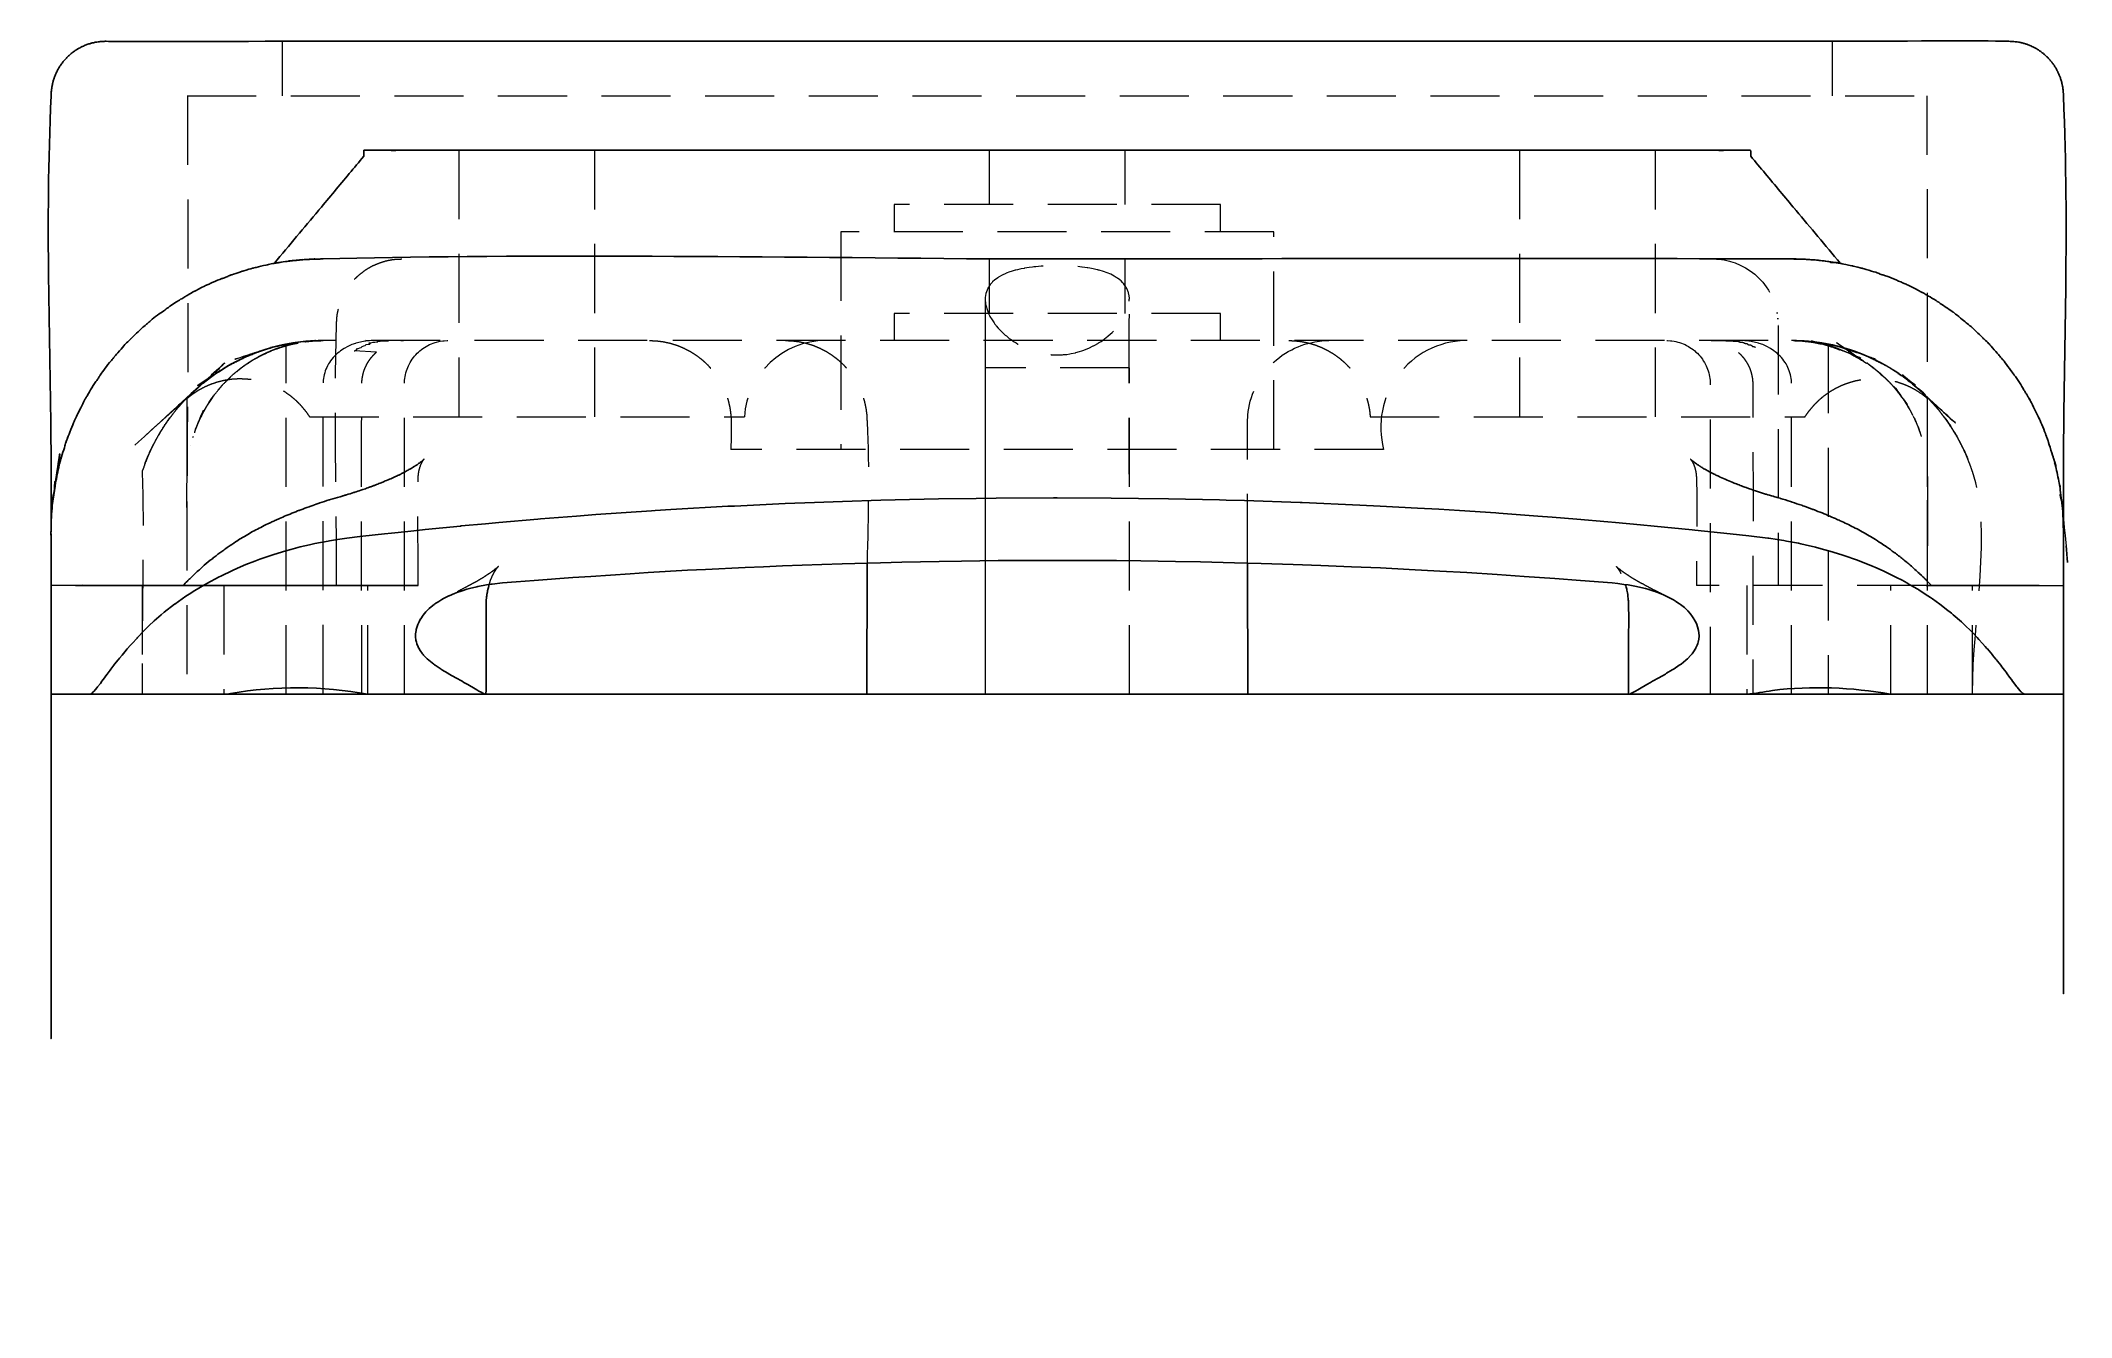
# Model space of a CAD drawing. Header units: millimetres. Extents: x -18.7 to 18.6, y -11.5 to 12.
import ezdxf

# ---------------------------------------------------------------- set-up
doc = ezdxf.new("R2010")
doc.units = ezdxf.units.MM
doc.linetypes.add('HIDDEN', pattern=[1.905, 1.27, -0.635])

msp = doc.modelspace()

# ---------------------------------------------------------------- linework, layer by layer
at = {"color": 7, "linetype": 'Continuous', "lineweight": 25}
for p, q in [((-14.25, 12), (14.25, 12)), ((-12.165, 10), (-12.747, 10)), ((12.165, 10), (12.747, 10)), ((-1.245, 8), (1.25, 8)), ((-18.478, 3.436), (-18.487, 3.343)), ((18.472, 3.507), (18.473, 3.517)), ((18.487, 3.343), (18.484, 3.377)), ((-18.5, 3.038), (-18.5, 3.026)), ((-18.5, 3.009), (-18.5, 3)), ((18.5, 3.005), (18.5, 3.009)), ((-3.498, 2.412), (-3.5, 0)), ((3.5, 0), (3.498, 2.412)), ((-18.049, 2), (-11.75, 2)), ((15.976, 2), (18.049, 2)), ((3.5, 0), (10.501, 0)), ((10.505, 0), (12.675, 0)), ((12.68, 0), (17.796, 0)), ((-17.796, 0), (-15.325, 0)), ((-15.313, 0), (-3.5, 0)), ((3.5, 0), (-3.5, 0))]:
    msp.add_line(p, q, dxfattribs=at)
at = {"color": 7, "linetype": 'HIDDEN', "lineweight": 18}
for p, q in [((-14.25, 12), (-14.25, 11)), ((14.25, 11), (14.25, 12)), ((-15.998, 11), (15.998, 11)), ((-12.75, 9.887), (-12.75, 9.887)), ((-12, 10), (-12.165, 10)), ((-11, 10), (-11, 5.1)), ((-8.5, 5.1), (-8.5, 10)), ((-1.25, 10), (-1.25, 9)), ((1.25, 9), (1.25, 10)), ((8.5, 10), (8.5, 5.1)), ((11, 5.1), (11, 10)), ((12.165, 10), (12, 10)), ((12.75, 9.887), (12.75, 9.887)), ((3, 9), (-3, 9)), ((-3, 9), (-3, 8.5)), ((3, 8.5), (3, 9)), ((3.98, 8.5), (-3.98, 8.5)), ((-14.392, 7.92), (-14.393, 7.92)), ((-14.238, 7.945), (-14.191, 7.952)), ((-13.961, 7.978), (-13.958, 7.979)), ((3, 7), (-3, 7)), ((-3, 7), (-3, 6.5)), ((3, 6.5), (3, 7)), ((-14.175, 6.434), (-14.175, 6.434)), ((-12.643, 6.497), (-12.714, 6.5)), ((-12.554, 6.5), (-12.643, 6.497)), ((7.536, 6.5), (-7.537, 6.5)), ((12.643, 6.497), (12.554, 6.5)), ((12.714, 6.5), (12.643, 6.497)), ((13.511, 6.5), (13.5, 6.5)), ((14.175, 6.434), (14.175, 0)), ((-15.262, 6.024), (-15.27, 6.02)), ((-14.692, 6.291), (-14.694, 6.29)), ((-14.694, 6.29), (-14.694, 6.29)), ((1.325, 6), (-1.325, 6)), ((-1.325, 6), (-1.325, 0)), ((1.325, 0), (1.325, 6)), ((14.693, 6.29), (14.694, 6.29)), ((15.214, 6.052), (15.157, 6.083)), ((15.214, 6.052), (15.215, 6.051)), ((-15.261, 5.775), (-15.256, 5.779)), ((-15.256, 5.779), (-15.253, 5.782)), ((-16, 5.449), (-16, 0)), ((16, 0), (16, 5.449)), ((-13.746, 5.1), (-5.753, 5.1)), ((5.753, 5.1), (13.746, 5.1)), ((16.352, 5.029), (16.339, 5.046)), ((-16.516, 4.777), (-16.518, 4.773)), ((-16.507, 4.791), (-16.516, 4.777)), ((-15.931, 4.581), (-15.931, 4.581)), ((-15.888, 4.738), (-15.896, 4.713)), ((6, 4.5), (-6, 4.5)), ((16.515, 4.777), (16.515, 4.777)), ((16.733, 4.339), (16.733, 4.34)), ((-18.477, 3.457), (-18.478, 3.436)), ((18.5, 3.027), (18.5, 3.027)), ((18.5, 3.009), (18.5, 3.009)), ((-18.049, 2), (-18.5, 2)), ((-16.825, 2), (-16.825, 0)), ((-15.325, 2), (-15.325, 0)), ((-14.175, 0), (-14.175, 2)), ((-12.675, 0), (-12.675, 2)), ((15.976, 2), (11.75, 2)), ((12.675, 2), (12.675, 0)), ((15.325, 0), (15.325, 2)), ((16.825, 0), (16.825, 2)), ((18.049, 2), (18.5, 2)), ((-18.11, 0), (-18.11, 0))]:
    msp.add_line(p, q, dxfattribs=at)
at = {"color": 7, "linetype": 'Continuous', "lineweight": 25, "flags": 128}
for points in [[(-12.165, 10), (-12.239, 9.989), (-12.17, 9.994), (-12.163, 9.994), (-12.114, 9.997), (-12.165, 10)], [(-12.165, 10), (-12.006, 10), (-12, 10), (-11.901, 10), (-11.798, 10), (-4.095, 10), (-3.715, 10), (-3.309, 10), (-2.881, 10), (-2.432, 10), (-1.966, 10), (-1.487, 10), (-0.997, 10), (-0.5, 10), (0, 10), (0.5, 10), (0.997, 10), (1.487, 10), (1.966, 10), (2.432, 10), (2.881, 10), (3.309, 10), (3.715, 10), (4.095, 10), (11.798, 10), (11.901, 10), (12, 10), (12.005, 10), (12.165, 10)], [(13.559, 7.999), (13.604, 7.999), (13.614, 7.999), (13.701, 7.996), (13.753, 7.994), (13.881, 7.985), (13.959, 7.979), (13.971, 7.978), (13.997, 7.975), (14.032, 7.971), (14.099, 7.964), (14.16, 7.956), (14.187, 7.953), (14.26, 7.942), (14.262, 7.942), (14.317, 7.933), (14.332, 7.93), (14.359, 7.926), (14.376, 7.923), (14.384, 7.921), (14.393, 7.92), (14.393, 7.92)], [(-18.5, 0), (-18.5, 0), (-18.396, 0), (-18.351, 0), (-18.283, 0), (-18.232, 0), (-18.185, 0), (-18.163, 0), (-18.125, 0), (-18.032, 0), (-17.957, 0), (-17.889, 0), (-17.832, 0), (-17.796, 0), (-17.774, 0.005), (-17.754, 0.017), (-17.744, 0.023), (-17.744, 0.023), (-17.723, 0.042), (-17.709, 0.056), (-17.705, 0.06), (-17.686, 0.082), (-17.651, 0.124), (-17.643, 0.135), (-17.593, 0.2), (-17.563, 0.24), (-17.542, 0.269), (-17.536, 0.277), (-17.472, 0.364), (-17.466, 0.372), (-17.414, 0.441), (-17.398, 0.463), (-17.344, 0.532), (-17.33, 0.552), (-17.267, 0.631), (-17.258, 0.642), (-17.242, 0.663), (-17.194, 0.72), (-17.144, 0.781), (-17.098, 0.834), (-17.037, 0.905), (-17.011, 0.933), (-16.919, 1.034), (-16.91, 1.044), (-16.789, 1.17), (-16.7, 1.256), (-16.602, 1.35), (-16.472, 1.462), (-16.42, 1.506), (-16.227, 1.657), (-16.225, 1.658), (-16.022, 1.8), (-15.958, 1.841), (-15.857, 1.906), (-15.676, 2.013), (-15.636, 2.036), (-15.406, 2.159), (-15.38, 2.172), (-15.166, 2.274), (-15.071, 2.316), (-14.919, 2.382), (-14.751, 2.446), (-14.664, 2.48), (-14.424, 2.562), (-14.401, 2.57), (-14.184, 2.636), (-14.089, 2.661), (-13.919, 2.707), (-13.749, 2.746), (-13.651, 2.768), (-13.406, 2.815), (-13.38, 2.82), (-13.233, 2.843), (-13.106, 2.863), (-13.061, 2.868), (-12.825, 2.897), (-12.538, 2.929), (-12.37, 2.948), (-12.243, 2.962), (-11.938, 2.994), (-11.673, 3.022), (-11.623, 3.027), (-11.297, 3.06), (-10.971, 3.092), (-10.96, 3.093), (-10.512, 3.135), (-10.264, 3.157), (-9.553, 3.219), (-9.501, 3.223), (-8.837, 3.275), (-8.485, 3.302), (-7.463, 3.372), (-7.393, 3.377), (-7.102, 3.395), (-6.054, 3.454), (-5.934, 3.459), (-5.003, 3.503), (-4.463, 3.524), (-3.949, 3.543), (-3.247, 3.565), (-2.982, 3.571), (-2.185, 3.59), (-1.494, 3.6)], [(-1.494, 3.6), (-1.124, 3.605), (-0.067, 3.61), (0, 3.61), (0.988, 3.606), (1.494, 3.599), (2.045, 3.592), (2.982, 3.572), (3.104, 3.569), (3.441, 3.56), (4.463, 3.525), (4.503, 3.523), (5.564, 3.478), (5.934, 3.459), (6.621, 3.423), (7.017, 3.4), (7.393, 3.376), (8.06, 3.332), (8.117, 3.328), (8.837, 3.275), (9.096, 3.256), (9.553, 3.218), (10.123, 3.17), (10.264, 3.157), (10.722, 3.116), (10.971, 3.091), (11.673, 3.022), (11.724, 3.017), (12.369, 2.947), (12.716, 2.909), (13.061, 2.868), (13.079, 2.866), (13.233, 2.843), (13.355, 2.825), (13.405, 2.815), (13.625, 2.774), (13.67, 2.764), (13.749, 2.746), (13.938, 2.702), (14.089, 2.661), (14.201, 2.631), (14.424, 2.562), (14.458, 2.552), (14.709, 2.464), (14.752, 2.447), (14.954, 2.367), (15.071, 2.316), (15.193, 2.262), (15.38, 2.171), (15.426, 2.149), (15.53, 2.094), (15.617, 2.047), (15.676, 2.013), (15.82, 1.929), (15.839, 1.917), (15.958, 1.841), (16.051, 1.781), (16.093, 1.751), (16.224, 1.657), (16.251, 1.638), (16.35, 1.56), (16.441, 1.489), (16.472, 1.462), (16.621, 1.332), (16.7, 1.256), (16.789, 1.17), (16.817, 1.141), (16.91, 1.044), (16.944, 1.008), (17.011, 0.933), (17.059, 0.879), (17.09, 0.844), (17.099, 0.834), (17.192, 0.723), (17.195, 0.719), (17.257, 0.643), (17.267, 0.631), (17.285, 0.609), (17.344, 0.533), (17.368, 0.502), (17.414, 0.441), (17.442, 0.404), (17.465, 0.373), (17.509, 0.314), (17.542, 0.269), (17.564, 0.239), (17.568, 0.234), (17.618, 0.166), (17.642, 0.136), (17.651, 0.124), (17.664, 0.108), (17.704, 0.061), (17.705, 0.06), (17.723, 0.042), (17.738, 0.028), (17.744, 0.024), (17.754, 0.017), (17.769, 0.007), (17.796, 0), (17.832, 0), (17.891, 0), (17.894, 0), (18.034, 0), (18.049, 0), (18.163, 0), (18.185, 0), (18.2, 0), (18.283, 0), (18.348, 0), (18.396, 0), (18.5, 0), (18.5, 0)], [(-18.5, 3.043), (-18.5, 3.039), (-18.5, 3.038), (-18.5, 3.038)], [(10.501, 0), (10.505, 0), (10.506, 0), (10.518, 0.003), (10.536, 0.01), (10.546, 0.015), (10.592, 0.038), (10.632, 0.06), (10.672, 0.082), (10.764, 0.135), (10.778, 0.143), (10.839, 0.178), (10.906, 0.217), (10.944, 0.239), (11.058, 0.303), (11.18, 0.372), (11.202, 0.385), (11.307, 0.447), (11.328, 0.459), (11.341, 0.467), (11.435, 0.532), (11.446, 0.54), (11.467, 0.554), (11.554, 0.627), (11.561, 0.633), (11.585, 0.652), (11.648, 0.717), (11.65, 0.719), (11.67, 0.745), (11.698, 0.781), (11.738, 0.846), (11.74, 0.849), (11.742, 0.854), (11.764, 0.901), (11.774, 0.932), (11.782, 0.957), (11.783, 0.958), (11.794, 1.015), (11.798, 1.066), (11.798, 1.071), (11.796, 1.127), (11.789, 1.17), (11.788, 1.175), (11.771, 1.241), (11.755, 1.282), (11.744, 1.31), (11.71, 1.377), (11.705, 1.385), (11.668, 1.441), (11.649, 1.467), (11.635, 1.482), (11.592, 1.531), (11.547, 1.575), (11.528, 1.593), (11.455, 1.651), (11.441, 1.661), (11.374, 1.707), (11.36, 1.715), (11.318, 1.739), (11.258, 1.773), (11.179, 1.811), (11.147, 1.826), (11.025, 1.874), (10.971, 1.893), (10.967, 1.895), (10.854, 1.929), (10.813, 1.941), (10.671, 1.975), (10.647, 1.981), (10.496, 2.009), (10.413, 2.02), (10.305, 2.034), (10.2, 2.045), (9.622, 2.09), (9.148, 2.127), (8.581, 2.167), (8.085, 2.201), (7.53, 2.235), (7.033, 2.265), (6.472, 2.294), (5.943, 2.321), (5.406, 2.344), (4.847, 2.368), (4.334, 2.386), (3.747, 2.406), (3.257, 2.418), (2.633, 2.434), (2.175, 2.441), (1.535, 2.452), (1.09, 2.456), (0.438, 2.461), (0.003, 2.46), (-0.659, 2.46), (-1.084, 2.456), (-1.759, 2.449), (-2.169, 2.442), (-2.858, 2.429), (-3.251, 2.418), (-3.956, 2.399), (-4.328, 2.386), (-5.052, 2.36), (-5.4, 2.345), (-5.736, 2.331), (-6.466, 2.294), (-6.798, 2.278), (-7.524, 2.235), (-7.854, 2.216), (-8.575, 2.167), (-8.905, 2.145), (-9.617, 2.091), (-9.949, 2.065), (-10.2, 2.045), (-10.391, 2.024), (-10.413, 2.021), (-10.496, 2.009), (-10.655, 1.979), (-10.672, 1.975), (-10.804, 1.944), (-10.854, 1.929), (-10.942, 1.903), (-10.975, 1.891), (-11.023, 1.874), (-11.081, 1.853), (-11.179, 1.811), (-11.187, 1.808), (-11.285, 1.759), (-11.318, 1.739), (-11.373, 1.707), (-11.441, 1.661), (-11.454, 1.652), (-11.48, 1.632), (-11.548, 1.574), (-11.608, 1.515), (-11.635, 1.482), (-11.659, 1.453), (-11.703, 1.389), (-11.705, 1.385), (-11.734, 1.333), (-11.756, 1.282), (-11.763, 1.264), (-11.784, 1.192), (-11.788, 1.175), (-11.789, 1.17), (-11.797, 1.113), (-11.798, 1.066), (-11.798, 1.056), (-11.79, 0.992), (-11.781, 0.957), (-11.775, 0.932), (-11.774, 0.929), (-11.751, 0.872), (-11.743, 0.856), (-11.739, 0.849), (-11.715, 0.805), (-11.67, 0.744), (-11.659, 0.73), (-11.649, 0.719), (-11.585, 0.652), (-11.554, 0.627), (-11.462, 0.551), (-11.457, 0.547), (-11.447, 0.54), (-11.435, 0.533), (-11.328, 0.459), (-11.316, 0.451), (-11.202, 0.385), (-11.18, 0.372), (-11.058, 0.303), (-10.944, 0.239), (-10.908, 0.218), (-10.839, 0.178), (-10.777, 0.143), (-10.764, 0.135), (-10.672, 0.082), (-10.632, 0.06), (-10.592, 0.038), (-10.546, 0.015), (-10.537, 0.011), (-10.518, 0.003), (-10.506, 0), (-10.505, 0), (-10.501, 0)], [(-17.884, 2), (-17.925, 2.006), (-17.882, 2)]]:
    msp.add_lwpolyline(points, dxfattribs=at)
at = {"color": 7, "linetype": 'HIDDEN', "lineweight": 18, "flags": 128}
for points in [[(-12.159, 10), (-10.717, 10), (-10.635, 10), (-10.635, 10), (-10.635, 10)], [(-12.159, 10), (-10.783, 10), (-10.709, 10), (-10.709, 10), (-10.709, 10)], [(12.165, 10), (12.114, 9.997), (12.163, 9.994), (12.17, 9.994), (12.239, 9.989), (12.165, 10)], [(-13.705, 7.995), (-13.702, 7.995), (-13.681, 7.996)], [(-1.279, 7.455), (-1.292, 7.428), (-1.304, 7.393), (-1.313, 7.363), (-1.319, 7.327), (-1.324, 7.294), (-1.324, 7.27), (-1.325, 7.258), (-1.325, 7.249), (-1.319, 7.186), (-1.318, 7.17), (-1.304, 7.111), (-1.298, 7.089), (-1.279, 7.035), (-1.268, 7.006), (-1.257, 6.984), (-1.245, 6.958), (-1.238, 6.944), (-1.2, 6.881), (-1.188, 6.861), (-1.161, 6.824), (-1.147, 6.804), (-1.13, 6.781), (-1.124, 6.774), (-1.084, 6.728), (-1.063, 6.704), (-1.014, 6.655), (-0.989, 6.63), (-0.957, 6.602), (-0.948, 6.594), (-0.936, 6.585), (-0.882, 6.541), (-0.851, 6.519), (-0.806, 6.486), (-0.804, 6.485), (-0.759, 6.457), (-0.723, 6.435), (-0.701, 6.423), (-0.662, 6.402), (-0.64, 6.39), (-0.615, 6.378), (-0.56, 6.353), (-0.538, 6.344), (-0.461, 6.315), (-0.453, 6.312), (-0.433, 6.306), (-0.383, 6.29), (-0.343, 6.28), (-0.305, 6.27), (-0.281, 6.265), (-0.23, 6.256), (-0.204, 6.251), (-0.153, 6.245), (-0.129, 6.242), (-0.115, 6.241), (-0.054, 6.237), (0, 6.237), (0.021, 6.236), (0.093, 6.239), (0.115, 6.242), (0.13, 6.243), (0.174, 6.247), (0.23, 6.256), (0.254, 6.26), (0.334, 6.277), (0.343, 6.279), (0.41, 6.298), (0.453, 6.313), (0.49, 6.325), (0.56, 6.353), (0.579, 6.361), (0.662, 6.402), (0.666, 6.404), (0.679, 6.41), (0.756, 6.455), (0.76, 6.457), (0.804, 6.486), (0.841, 6.51), (0.851, 6.518), (0.868, 6.531), (0.929, 6.578), (0.937, 6.585), (1.01, 6.65), (1.015, 6.655), (1.085, 6.728), (1.091, 6.734), (1.095, 6.739), (1.123, 6.774), (1.147, 6.804), (1.158, 6.817), (1.2, 6.881), (1.213, 6.901), (1.244, 6.958), (1.258, 6.985), (1.27, 7.013), (1.279, 7.035), (1.284, 7.045), (1.304, 7.111), (1.308, 7.124), (1.319, 7.186), (1.322, 7.2), (1.324, 7.258), (1.325, 7.27), (1.325, 7.272), (1.319, 7.327), (1.318, 7.341), (1.308, 7.384), (1.304, 7.393), (1.286, 7.443), (1.279, 7.455), (1.268, 7.476), (1.256, 7.498), (1.244, 7.513), (1.218, 7.548), (1.2, 7.567), (1.174, 7.595), (1.157, 7.609), (1.147, 7.617), (1.104, 7.649), (1.097, 7.654), (1.085, 7.662), (1.046, 7.686), (1.014, 7.702), (0.982, 7.718), (0.965, 7.725), (0.936, 7.737), (0.914, 7.747), (0.852, 7.769), (0.847, 7.77), (0.768, 7.793), (0.76, 7.795), (0.743, 7.799), (0.734, 7.802), (0.685, 7.813), (0.662, 7.818), (0.599, 7.83), (0.56, 7.836), (0.549, 7.838), (0.509, 7.844), (0.459, 7.85), (0.453, 7.851), (0.414, 7.855), (0.362, 7.86), (0.343, 7.862), (0.265, 7.868), (0.243, 7.869), (0.23, 7.87), (0.167, 7.873), (0.115, 7.874), (0.076, 7.875), (0.068, 7.875), (0, 7.876), (-0.089, 7.875), (-0.102, 7.875), (-0.115, 7.874), (-0.201, 7.871), (-0.23, 7.87), (-0.257, 7.868), (-0.299, 7.866), (-0.343, 7.862), (-0.394, 7.857), (-0.42, 7.855), (-0.429, 7.854), (-0.453, 7.851), (-0.515, 7.843), (-0.56, 7.836), (-0.605, 7.829), (-0.612, 7.827), (-0.662, 7.818), (-0.691, 7.812), (-0.734, 7.802), (-0.76, 7.795), (-0.773, 7.792), (-0.793, 7.787), (-0.814, 7.78), (-0.851, 7.768), (-0.873, 7.762), (-0.937, 7.738), (-0.943, 7.735), (-0.947, 7.734), (-1.015, 7.702), (-1.079, 7.666), (-1.085, 7.662), (-1.096, 7.654), (-1.138, 7.624), (-1.147, 7.617), (-1.19, 7.579), (-1.2, 7.567), (-1.233, 7.53), (-1.244, 7.514), (-1.261, 7.489), (-1.268, 7.477), (-1.279, 7.455)], [(12.05, 8), (12.12, 7.997), (12.155, 7.995), (12.258, 7.982), (12.361, 7.959), (12.375, 7.955), (12.46, 7.928), (12.557, 7.888), (12.63, 7.85), (12.65, 7.839), (12.738, 7.783), (12.781, 7.75), (12.821, 7.719), (12.899, 7.649), (12.969, 7.571), (13.033, 7.488), (13.073, 7.426), (13.089, 7.4), (13.138, 7.307), (13.15, 7.278), (13.178, 7.21), (13.209, 7.111), (13.23, 7.017), (13.232, 7.008), (13.232, 7.008), (13.245, 6.905), (13.245, 6.905), (13.25, 6.8), (13.25, 6.8), (13.25, 2), (13.25, 2), (13.25, 2)], [(13.5, 8), (13.539, 8), (13.559, 7.999)], [(14.393, 7.92), (14.393, 7.92), (14.392, 7.92)], [(-7.537, 6.5), (-11.971, 6.5), (-12.182, 6.5), (-12.413, 6.5), (-12.662, 6.5), (-12.928, 6.5), (-13.208, 6.5), (-13.5, 6.5), (-13.677, 6.495), (-13.689, 6.495), (-13.699, 6.494), (-13.773, 6.488), (-13.778, 6.488), (-13.88, 6.479), (-14.02, 6.459), (-14.027, 6.458), (-14.042, 6.457), (-14.052, 6.455), (-14.054, 6.455), (-14.086, 6.45), (-14.263, 6.415), (-14.303, 6.405), (-14.314, 6.403), (-14.32, 6.402), (-14.327, 6.4), (-14.463, 6.364), (-14.563, 6.332), (-14.572, 6.33), (-14.577, 6.328), (-14.595, 6.323), (-14.666, 6.3), (-14.826, 6.237), (-14.829, 6.237), (-14.832, 6.236), (-14.833, 6.235), (-14.854, 6.227), (-14.856, 6.226), (-14.865, 6.223), (-15.034, 6.145), (-15.082, 6.12), (-15.083, 6.119), (-15.1, 6.111), (-15.104, 6.109), (-15.107, 6.108), (-15.224, 6.046), (-15.236, 6.039), (-15.334, 5.979), (-15.34, 5.975), (-15.349, 5.97), (-15.422, 5.924), (-15.428, 5.921), (-15.559, 5.828), (-15.567, 5.823), (-15.58, 5.814), (-15.605, 5.796), (-15.755, 5.675), (-15.772, 5.66), (-15.78, 5.654), (-15.784, 5.651), (-15.791, 5.645), (-15.797, 5.64), (-15.923, 5.525), (-15.996, 5.453), (-15.997, 5.452), (-15.998, 5.451), (-16, 5.449), (-16, 5.449)], [(-14.693, 6.291), (-14.695, 6.29), (-14.695, 6.29), (-14.696, 6.289), (-14.696, 6.289), (-14.696, 6.289), (-14.696, 6.289), (-14.696, 6.289), (-14.421, 6.377), (-14.316, 6.403), (-14.335, 6.399), (-14.336, 6.398), (-14.333, 6.399), (-14.321, 6.402), (-14.299, 6.408), (-14.299, 6.408)], [(-12.643, 6.497), (-12.714, 6.489), (-12.729, 6.488), (-12.813, 6.473), (-12.893, 6.451), (-12.904, 6.448), (-12.97, 6.425), (-13.043, 6.393), (-13.113, 6.355), (-13.175, 6.313), (-13.205, 6.29), (-13.235, 6.266), (-13.262, 6.241), (-13.289, 6.214), (-13.313, 6.187), (-13.337, 6.159), (-13.339, 6.157), (-13.36, 6.129), (-13.379, 6.1), (-13.398, 6.07), (-13.416, 6.038), (-13.432, 6.006), (-13.446, 5.974), (-13.458, 5.941), (-13.469, 5.907), (-13.479, 5.873), (-13.486, 5.839), (-13.492, 5.805), (-13.497, 5.77), (-13.499, 5.735), (-13.5, 5.7), (-13.5, 0)], [(-12.519, 6.284), (-12.927, 6.312), (-12.917, 6.313), (-12.891, 6.326), (-12.866, 6.352), (-12.851, 6.355), (-12.821, 6.367), (-12.801, 6.37), (-12.781, 6.393), (-12.748, 6.403), (-12.723, 6.407), (-12.706, 6.425), (-12.67, 6.433), (-12.639, 6.437), (-12.632, 6.45), (-12.657, 6.451), (-12.62, 6.457), (-12.579, 6.47), (-12.544, 6.472), (-12.494, 6.477), (-12.502, 6.486), (-12.455, 6.488), (-12.509, 6.489), (-12.447, 6.491), (-12.422, 6.496), (-12.342, 6.497), (-12.234, 6.498), (-12.44, 6.5), (-12.266, 6.5), (-12.022, 6.5), (-12.022, 6.5)], [(-12.003, 0), (-12.003, 5.606), (-12.003, 5.7), (-12.003, 5.701), (-12, 5.77), (-11.996, 5.805), (-11.991, 5.839), (-11.984, 5.873), (-11.976, 5.907), (-11.965, 5.941), (-11.955, 5.974), (-11.942, 6.006), (-11.928, 6.038), (-11.912, 6.07), (-11.896, 6.1), (-11.877, 6.13), (-11.859, 6.159), (-11.837, 6.187), (-11.816, 6.214), (-11.792, 6.241), (-11.769, 6.266), (-11.742, 6.29), (-11.718, 6.313), (-11.689, 6.335), (-11.662, 6.355), (-11.631, 6.375), (-11.604, 6.393), (-11.57, 6.41), (-11.542, 6.425), (-11.506, 6.44), (-11.477, 6.452), (-11.44, 6.464), (-11.411, 6.473), (-11.37, 6.482), (-11.343, 6.488), (-11.297, 6.494), (-11.274, 6.497), (-11.218, 6.499), (-11.204, 6.5), (-11.204, 6.5)], [(3.498, 2.412), (3.497, 5), (3.503, 5.131), (3.511, 5.196), (3.52, 5.26), (3.534, 5.325), (3.548, 5.388), (3.568, 5.451), (3.587, 5.513), (3.613, 5.575), (3.637, 5.634), (3.668, 5.693), (3.698, 5.75), (3.734, 5.807), (3.768, 5.86), (3.809, 5.914), (3.847, 5.964), (3.893, 6.014), (3.936, 6.061), (3.986, 6.107), (4.032, 6.149), (4.087, 6.191), (4.136, 6.229), (4.195, 6.266), (4.246, 6.299), (4.309, 6.332), (4.362, 6.359), (4.429, 6.387), (4.483, 6.41), (4.554, 6.432), (4.608, 6.449), (4.684, 6.466), (4.735, 6.477), (4.822, 6.489), (4.865, 6.494), (4.97, 6.499), (4.995, 6.5), (4.995, 6.5)], [(11.204, 6.5), (11.218, 6.499), (11.274, 6.497), (11.297, 6.494), (11.343, 6.488), (11.37, 6.482), (11.411, 6.473), (11.44, 6.464), (11.477, 6.452), (11.506, 6.44), (11.542, 6.425), (11.57, 6.41), (11.604, 6.393), (11.631, 6.375), (11.662, 6.355), (11.689, 6.335), (11.718, 6.313), (11.742, 6.29), (11.769, 6.266), (11.792, 6.241), (11.816, 6.214), (11.837, 6.187), (11.859, 6.159), (11.877, 6.13), (11.896, 6.1), (11.912, 6.07), (11.928, 6.038), (11.942, 6.006), (11.955, 5.974), (11.965, 5.941), (11.976, 5.907), (11.984, 5.873), (11.991, 5.839), (11.996, 5.805), (12, 5.77), (12.003, 5.701), (12.003, 5.7), (12.003, 5.606), (12.003, 0), (12.003, 0)], [(13.5, 0), (13.5, 5.7), (13.499, 5.735), (13.497, 5.77), (13.492, 5.805), (13.486, 5.839), (13.479, 5.873), (13.469, 5.907), (13.458, 5.941), (13.446, 5.974), (13.432, 6.006), (13.416, 6.038), (13.398, 6.07), (13.379, 6.1), (13.36, 6.129), (13.339, 6.157), (13.337, 6.159), (13.313, 6.187), (13.289, 6.214), (13.262, 6.241), (13.235, 6.266), (13.205, 6.29), (13.175, 6.313), (13.113, 6.355), (13.043, 6.393), (12.97, 6.425), (12.904, 6.448), (12.893, 6.452), (12.813, 6.473), (12.729, 6.487), (12.714, 6.49), (12.643, 6.497)], [(14.18, 6.433), (14.176, 6.434), (14.175, 6.434), (14.175, 6.434), (14.175, 6.434)], [(-15.702, 5.72), (-15.544, 5.841), (-15.544, 5.841), (-15.544, 5.841), (-15.544, 5.841), (-15.47, 5.892), (-15.371, 5.958), (-15.371, 5.958), (-15.371, 5.958), (-15.371, 5.958), (-15.224, 6.046), (-15.219, 6.049), (-15.213, 6.052), (-15.213, 6.052)], [(-15.213, 6.052), (-15.224, 6.046), (-15.258, 6.026)], [(-15.214, 6.052), (-15.224, 6.046), (-15.258, 6.026)], [(-14.694, 6.29), (-14.697, 6.289), (-14.74, 6.273)], [(14.74, 6.273), (14.702, 6.287), (14.693, 6.29)], [(16.515, 4.777), (16.492, 4.815), (16.492, 4.815), (16.611, 4.602), (16.669, 4.486), (16.668, 4.487), (16.684, 4.453), (16.671, 4.48), (16.671, 4.48), (16.726, 4.358), (16.726, 4.358)], [(-16.724, 4.363), (-16.724, 4.363), (-16.734, 4.337), (-16.735, 4.336), (-16.735, 4.336)], [(14.175, 0.135), (14.175, 0), (14.175, 0), (14.175, 0)], [(16, 0), (16, 0)], [(-16, 0), (-16, 0)]]:
    msp.add_lwpolyline(points, dxfattribs=at)
at = {"color": 7, "linetype": 'Continuous', "lineweight": 25}
for centre, radius, start, end in [((-13.517, 3.099), 4.899, 95.1975, 100.2973), ((-13.565, 3.945), 4.053, 91.9782, 95.5637), ((-13.438, 0.418), 7.582, 90.466, 91.8347), ((-15.342, 0.686), 0.686, 271.4148, 281.8613), ((-13.979, -6.999), 7.119, 79.4637, 99.8801), ((11.753, 7.848), 7.902, 276.7006, 280.1704), ((13.999, -7.229), 7.349, 79.6476, 96.6498)]:
    msp.add_arc(centre, radius, start, end, dxfattribs=at)
at = {"color": 7, "linetype": 'HIDDEN', "lineweight": 18}
for centre, radius, start, end in [((-13.49, 2.869), 5.131, 90.1142, 98.678), ((13.492, 2.902), 5.098, 81.2938, 89.914), ((-4.255, 4.998), 1.502, 90.12, 176.1048), ((7.54, 4.908), 1.593, 91.5896, 194.8384)]:
    msp.add_arc(centre, radius, start, end, dxfattribs=at)
at = {"color": 7, "linetype": 'Continuous', "lineweight": 25}
for points, knots in [([(-14.25, 12), (-15.905, 11.997), (-17.628, 11.995), (-17.482, 12.001), (-17.598, 11.995), (-17.58, 11.997), (-17.678, 11.984), (-17.677, 11.983), (-17.759, 11.966), (-17.769, 11.961), (-17.838, 11.941), (-17.856, 11.932), (-17.916, 11.909), (-17.94, 11.895), (-17.991, 11.87), (-18.019, 11.852), (-18.064, 11.825), (-18.093, 11.801), (-18.132, 11.773), (-18.162, 11.745), (-18.196, 11.716), (-18.225, 11.683), (-18.256, 11.653), (-18.283, 11.616), (-18.309, 11.585), (-18.334, 11.545), (-18.357, 11.512), (-18.378, 11.469), (-18.398, 11.436), (-18.416, 11.39), (-18.432, 11.356), (-18.447, 11.308), (-18.46, 11.273), (-18.47, 11.224), (-18.48, 11.188), (-18.486, 11.139), (-18.497, 11.055), (-18.494, 11.077), (-18.61, 8.556), (-18.489, 6.19), (-18.498, 3.506), (-18.5, 3.009)], [0, 0, 0, 0, 0.2431651, 0.2532419, 0.2649086, 0.2711941, 0.2795016, 0.2836085, 0.290194, 0.2933284, 0.2992362, 0.3018406, 0.3074102, 0.3096933, 0.3150689, 0.3171437, 0.3223957, 0.3243298, 0.3294976, 0.3313336, 0.3364409, 0.3382073, 0.3432696, 0.3449861, 0.3500137, 0.3516945, 0.356694, 0.3583498, 0.3633264, 0.3649654, 0.369923, 0.3715518, 0.3764934, 0.3781176, 0.3830454, 0.38467, 0.3895855, 0.3980954, 0.4014341, 0.889249, 1, 1, 1, 1]), ([(18.5, 3.009), (18.498, 3.507), (18.49, 6.201), (18.601, 8.419), (18.495, 11.079), (18.494, 11.03), (18.493, 11.088), (18.487, 11.123), (18.485, 11.16), (18.473, 11.209), (18.467, 11.246), (18.451, 11.293), (18.442, 11.33), (18.422, 11.375), (18.409, 11.412), (18.386, 11.454), (18.37, 11.49), (18.343, 11.529), (18.323, 11.565), (18.294, 11.6), (18.27, 11.636), (18.24, 11.667), (18.211, 11.702), (18.179, 11.728), (18.146, 11.762), (18.114, 11.784), (18.075, 11.817), (18.045, 11.834), (17.999, 11.866), (17.972, 11.878), (17.919, 11.908), (17.896, 11.915), (17.834, 11.943), (17.816, 11.946), (17.745, 11.97), (17.734, 11.97), (17.649, 11.991), (17.644, 11.987), (17.556, 12.001), (17.531, 11.997), (17.399, 12.013), (15.766, 12.006), (14.25, 12)], [0, 0, 0, 0, 0.108239, 0.585163, 0.588427, 0.596403, 0.598017, 0.599633, 0.60441, 0.606045, 0.610816, 0.612473, 0.617239, 0.618927, 0.623687, 0.625413, 0.630171, 0.631945, 0.636702, 0.638537, 0.643296, 0.645208, 0.649974, 0.651988, 0.656768, 0.658918, 0.663722, 0.666062, 0.67091, 0.673524, 0.678455, 0.68149, 0.686579, 0.690326, 0.695753, 0.700894, 0.707179, 0.716043, 0.725298, 0.743904, 0.762288, 1, 1, 1, 1]), ([(-12.75, 9.887), (-12.839, 9.781), (-13.11, 9.456), (-13.384, 9.128), (-13.571, 8.905), (-13.577, 8.897), (-13.844, 8.58), (-14.119, 8.249), (-14.393, 7.92)], [0, 0, 0, 0, 0.162056, 0.495052, 0.499927, 0.503309, 0.507118, 1, 1, 1, 1]), ([(-12.747, 10), (-12.749, 9.962), (-12.751, 9.924), (-12.75, 9.887), (-12.75, 9.887)], [0, 0, 0, 0, 0.999716, 1, 1, 1, 1]), ([(12.75, 9.887), (12.75, 9.887), (12.751, 9.924), (12.749, 9.962), (12.747, 10)], [0, 0, 0, 0, 0.0002467, 1, 1, 1, 1]), ([(14.393, 7.92), (14.119, 8.249), (13.844, 8.58), (13.577, 8.897), (13.571, 8.905), (13.383, 9.129), (13.109, 9.457), (12.838, 9.782), (12.75, 9.887)], [0, 0, 0, 0, 0.492887, 0.496695, 0.500073, 0.504943, 0.839304, 1, 1, 1, 1]), ([(-1.245, 8), (-5.746, 8.045), (-10.252, 8.089), (-13.509, 8), (-13.768, 7.993), (-13.558, 8.008), (-13.731, 7.993), (-14.092, 7.974), (-13.751, 7.996), (-13.943, 7.979), (-13.948, 7.979), (-13.969, 7.976), (-14.048, 7.959), (-13.886, 7.993), (-14.498, 7.909), (-14.367, 7.917), (-14.234, 7.952), (-14.593, 7.88), (-14.669, 7.857), (-14.734, 7.844), (-14.772, 7.837), (-14.77, 7.835), (-14.771, 7.837), (-14.786, 7.831), (-14.811, 7.825), (-14.911, 7.797), (-14.98, 7.776), (-14.991, 7.772), (-14.989, 7.773), (-15.061, 7.745), (-15.241, 7.691), (-15.161, 7.716), (-15.231, 7.69), (-15.238, 7.686), (-15.365, 7.63), (-15.295, 7.67), (-15.555, 7.559), (-15.613, 7.531), (-15.709, 7.487), (-15.857, 7.407), (-15.856, 7.41), (-15.901, 7.386), (-15.881, 7.397), (-15.911, 7.379), (-16.003, 7.327), (-16.012, 7.322), (-16.03, 7.31), (-16.04, 7.302), (-16.119, 7.258), (-16.185, 7.217), (-16.318, 7.129), (-16.395, 7.071), (-16.391, 7.074), (-16.391, 7.075), (-16.423, 7.047), (-16.551, 6.972), (-16.723, 6.818), (-16.712, 6.827), (-16.836, 6.726), (-16.791, 6.764), (-16.97, 6.593), (-17.042, 6.525), (-17.028, 6.539), (-17.046, 6.519), (-17.137, 6.432), (-17.11, 6.459), (-17.312, 6.231), (-17.329, 6.21), (-17.342, 6.195), (-17.328, 6.212), (-17.37, 6.158), (-17.35, 6.18), (-17.481, 6.036), (-17.594, 5.865), (-17.602, 5.854), (-17.615, 5.835), (-17.613, 5.839), (-17.62, 5.821), (-17.724, 5.688), (-17.867, 5.43), (-17.804, 5.538), (-17.913, 5.36), (-17.839, 5.484), (-18.046, 5.082), (-18.033, 5.106), (-18.006, 5.158), (-18.075, 5.021), (-18.047, 5.078), (-18.204, 4.694), (-18.203, 4.693), (-18.188, 4.731), (-18.239, 4.604), (-18.184, 4.744), (-18.251, 4.554), (-18.224, 4.641), (-18.249, 4.547), (-18.33, 4.294), (-18.343, 4.234), (-18.303, 4.371), (-18.389, 4.088), (-18.333, 4.299), (-18.376, 4.078), (-18.441, 3.785), (-18.409, 3.941), (-18.45, 3.605), (-18.423, 4.048), (-18.437, 3.751), (-18.465, 3.64), (-18.479, 3.462), (-18.481, 3.418), (-18.493, 3.33), (-18.499, 2.895), (-18.496, 3.202), (-18.498, 3.068), (-18.501, 2.988), (-18.498, 2.653), (-18.5, 3.53), (-18.499, -11.542), (-18.5, -5.725), (-18.5, 0)], [0, 0, 0, 0, 0.236084, 0.236308, 0.236481, 0.246428, 0.24677, 0.248543, 0.253433, 0.253508, 0.253562, 0.253815, 0.253912, 0.260547, 0.262356, 0.269254, 0.27656, 0.277521, 0.279785, 0.279833, 0.280034, 0.280808, 0.281583, 0.285031, 0.285594, 0.290988, 0.2919, 0.292205, 0.292297, 0.292346, 0.294289, 0.296439, 0.296766, 0.296998, 0.297082, 0.300712, 0.30282, 0.303419, 0.304197, 0.306305, 0.30654, 0.306853, 0.307279, 0.307556, 0.308764, 0.309299, 0.309699, 0.310183, 0.311155, 0.311862, 0.314405, 0.314839, 0.3152, 0.315798, 0.316052, 0.317307, 0.319964, 0.320707, 0.321845, 0.322678, 0.325424, 0.325803, 0.326464, 0.32711, 0.328129, 0.32881, 0.331667, 0.332379, 0.333475, 0.334779, 0.33545, 0.336332, 0.337224, 0.340143, 0.340988, 0.341605, 0.342747, 0.343578, 0.344351, 0.347378, 0.349198, 0.34986, 0.352198, 0.35527, 0.356894, 0.358721, 0.359261, 0.360472, 0.36361, 0.365774, 0.366697, 0.367126, 0.369028, 0.374513, 0.378771, 0.378832, 0.381949, 0.38305, 0.386775, 0.38708, 0.391215, 0.39135, 0.394524, 0.397454, 0.406504, 0.414907, 0.41518, 0.415369, 0.418481, 0.419044, 0.419177, 0.422286, 0.428084, 0.438005, 0.441486, 0.448228, 0.504921, 0.51267, 1, 1, 1, 1]), ([(-13.958, 7.979), (-13.959, 7.979), (-13.961, 7.978), (-13.961, 7.978), (-13.961, 7.978)], [0, 0, 0, 0, 0.925272, 1, 1, 1, 1]), ([(18.5, 0), (18.499, -5.007), (18.499, -10.103), (18.5, 3.35), (18.497, 2.639), (18.501, 2.981), (18.498, 3.088), (18.492, 3.212), (18.507, 2.86), (18.481, 3.422), (18.484, 3.401), (18.449, 3.681), (18.489, 3.376), (18.471, 3.517), (18.494, 3.341), (18.408, 3.977), (18.448, 3.754), (18.423, 3.866), (18.405, 3.965), (18.326, 4.319), (18.336, 4.246), (18.373, 4.15), (18.329, 4.291), (18.314, 4.353), (18.336, 4.267), (18.311, 4.352), (18.301, 4.382), (18.334, 4.275), (18.195, 4.719), (18.222, 4.647), (18.177, 4.76), (18.208, 4.684), (18.032, 5.127), (18.047, 5.074), (18.073, 5.026), (18.024, 5.124), (18.036, 5.103), (17.864, 5.445), (17.858, 5.448), (17.904, 5.375), (17.833, 5.49), (17.827, 5.5), (17.815, 5.521), (17.799, 5.545), (17.81, 5.523), (17.687, 5.744), (17.567, 5.902), (17.566, 5.904), (17.597, 5.861), (17.38, 6.154), (17.4, 6.13), (17.316, 6.225), (17.326, 6.216), (17.127, 6.443), (17.121, 6.446), (17.127, 6.444), (17.011, 6.554), (17.047, 6.52), (16.944, 6.618), (16.81, 6.748), (16.816, 6.742), (16.811, 6.747), (16.715, 6.824), (16.7, 6.838), (16.697, 6.838), (16.521, 6.984), (16.469, 7.023), (16.478, 7.016), (16.393, 7.074), (16.29, 7.144), (16.146, 7.243), (16.136, 7.249), (16.144, 7.244), (16.072, 7.286), (16.01, 7.323), (15.987, 7.337), (15.919, 7.376), (15.945, 7.362), (15.902, 7.384), (15.905, 7.381), (15.704, 7.49), (15.656, 7.511), (15.579, 7.546), (15.556, 7.557), (15.527, 7.571), (15.473, 7.59), (15.289, 7.673), (15.229, 7.69), (15.205, 7.699), (15.184, 7.707), (15.135, 7.719), (15.105, 7.737), (15.037, 7.757), (14.813, 7.826), (14.778, 7.833), (14.804, 7.826), (14.77, 7.835), (14.792, 7.828), (14.776, 7.842), (14.618, 7.873), (14.523, 7.892), (14.32, 7.938), (14.431, 7.91), (14.362, 7.924), (14.341, 7.928), (14.325, 7.929), (14.008, 7.956), (14.582, 7.901), (13.956, 7.982), (13.971, 7.977), (13.925, 7.982), (13.905, 7.982), (13.881, 7.983), (13.915, 7.982), (13.719, 7.996), (13.585, 8), (8.903, 8.015), (5.071, 8.008), (1.25, 8)], [0, 0, 0, 0, 0.4973391, 0.5062214, 0.5635252, 0.5691248, 0.5716767, 0.5815261, 0.5873253, 0.5904873, 0.5913784, 0.5914802, 0.5994176, 0.6045292, 0.6094181, 0.612675, 0.615646, 0.6158514, 0.6159882, 0.6191722, 0.6242684, 0.6274982, 0.6278189, 0.6278766, 0.6324369, 0.6367593, 0.6393912, 0.6415959, 0.6448868, 0.6456861, 0.6461296, 0.6477012, 0.6509027, 0.6539823, 0.6552291, 0.6557853, 0.6562848, 0.6594196, 0.6617281, 0.6636248, 0.6643155, 0.6647362, 0.6655436, 0.6664292, 0.6679145, 0.6710058, 0.671804, 0.6736661, 0.6750785, 0.67808, 0.6788084, 0.679729, 0.6804288, 0.6833263, 0.6840275, 0.6849703, 0.6860126, 0.6866522, 0.6869346, 0.6897342, 0.6905987, 0.6914093, 0.6925733, 0.6929195, 0.6934401, 0.6961418, 0.6966317, 0.6971599, 0.6984468, 0.698631, 0.7012314, 0.7018404, 0.7023013, 0.702514, 0.704124, 0.7043933, 0.7052906, 0.7056959, 0.7060087, 0.7062733, 0.7083397, 0.7099749, 0.7100702, 0.7110621, 0.7112878, 0.7116415, 0.7136938, 0.7161901, 0.7163199, 0.716634, 0.7167733, 0.71808, 0.7198927, 0.7218758, 0.7234422, 0.7238359, 0.7240287, 0.7243755, 0.7295364, 0.7297492, 0.7297868, 0.732551, 0.7389378, 0.7390604, 0.7394226, 0.7394759, 0.7395808, 0.749685, 0.7515636, 0.7544142, 0.7547114, 0.7549269, 0.7551779, 0.7561856, 0.759869, 0.7627997, 0.7635185, 1, 1, 1, 1]), ([(-18.472, 3.52), (-18.356, 4.306), (-18.239, 5.093), (-18.477, 3.466), (-18.477, 3.46), (-18.477, 3.457)], [0, 0, 0, 0, 0.997726, 0.998462, 1, 1, 1, 1]), ([(-11.642, 4.321), (-11.642, 4.32), (-11.643, 4.319), (-11.644, 4.319), (-11.649, 4.316), (-11.649, 4.314), (-11.656, 4.306), (-11.661, 4.303), (-11.67, 4.297), (-11.674, 4.291), (-11.686, 4.28), (-11.697, 4.273), (-11.712, 4.263), (-11.721, 4.254), (-11.736, 4.243), (-11.757, 4.229), (-11.778, 4.214), (-11.796, 4.203), (-11.815, 4.191), (-11.834, 4.178), (-11.867, 4.158), (-11.872, 4.155), (-11.88, 4.15), (-11.918, 4.129), (-11.948, 4.113), (-11.971, 4.1), (-11.994, 4.086), (-12.027, 4.07), (-12.076, 4.044), (-12.123, 4.022), (-12.167, 4), (-12.228, 3.973), (-12.268, 3.955), (-12.302, 3.941), (-12.337, 3.927), (-12.378, 3.909), (-12.447, 3.88), (-12.502, 3.859), (-12.558, 3.837), (-12.592, 3.824), (-12.627, 3.811), (-12.687, 3.79), (-12.747, 3.768), (-12.829, 3.741), (-12.885, 3.722), (-12.974, 3.695), (-13.026, 3.678), (-13.09, 3.659), (-13.115, 3.652), (-13.139, 3.645), (-13.159, 3.639), (-13.172, 3.635), (-13.246, 3.614), (-13.313, 3.593), (-13.436, 3.557), (-13.511, 3.53), (-13.622, 3.496), (-13.689, 3.47), (-13.796, 3.434), (-13.877, 3.401), (-13.994, 3.36), (-14.083, 3.321), (-14.195, 3.278), (-14.288, 3.234), (-14.382, 3.195), (-14.453, 3.161), (-14.539, 3.123), (-14.641, 3.067), (-14.766, 3.008), (-14.885, 2.934), (-15.002, 2.871), (-15.119, 2.79), (-15.228, 2.724), (-15.344, 2.635), (-15.445, 2.566), (-15.56, 2.469), (-15.653, 2.399), (-15.767, 2.292), (-15.842, 2.229), (-15.913, 2.16), (-15.948, 2.126), (-16.005, 2.068), (-16.045, 2.027), (-16.071, 2)], [0, 0, 0, 0, 0.009857, 0.014161, 0.018476, 0.028512, 0.039512, 0.043758, 0.048867, 0.059224, 0.068794, 0.075539, 0.085362, 0.092461, 0.097928, 0.109854, 0.127075, 0.128526, 0.131759, 0.148007, 0.156146, 0.159944, 0.164028, 0.171226, 0.192289, 0.193013, 0.19329, 0.213794, 0.222587, 0.2355, 0.251838, 0.258019, 0.28109, 0.281257, 0.281967, 0.304512, 0.31039, 0.328824, 0.339753, 0.345499, 0.351159, 0.362458, 0.380508, 0.387932, 0.409421, 0.413323, 0.43782, 0.438397, 0.448147, 0.451549, 0.451766, 0.458576, 0.458674, 0.490158, 0.493628, 0.522839, 0.528664, 0.551334, 0.557521, 0.583732, 0.593654, 0.61778, 0.630124, 0.6521, 0.667069, 0.67927, 0.689651, 0.712652, 0.734889, 0.756078, 0.779839, 0.798923, 0.824613, 0.841259, 0.869274, 0.883143, 0.913924, 0.924655, 0.958666, 0.960984, 0.972318, 0.982175, 1, 1, 1, 1]), ([(16.071, 2), (16.069, 2.002), (16.041, 2.031), (16.001, 2.072), (15.959, 2.115), (15.927, 2.146), (15.894, 2.179), (15.807, 2.257), (15.722, 2.34), (15.59, 2.445), (15.496, 2.528), (15.365, 2.62), (15.261, 2.701), (15.132, 2.782), (15.019, 2.861), (14.89, 2.932), (14.769, 3.006), (14.64, 3.068), (14.518, 3.133), (14.405, 3.183), (14.291, 3.236), (14.191, 3.277), (14.072, 3.328), (13.978, 3.364), (13.856, 3.412), (13.768, 3.443), (13.642, 3.489), (13.56, 3.515), (13.429, 3.559), (13.353, 3.581), (13.256, 3.611), (13.223, 3.621), (13.182, 3.632), (13.129, 3.649), (13.068, 3.665), (12.975, 3.694), (12.908, 3.714), (12.814, 3.747), (12.739, 3.771), (12.657, 3.801), (12.573, 3.83), (12.505, 3.858), (12.41, 3.894), (12.357, 3.918), (12.309, 3.938), (12.269, 3.957), (12.207, 3.981), (12.137, 4.016), (12.06, 4.051), (12.013, 4.078), (11.975, 4.097), (11.946, 4.115), (11.885, 4.144), (11.842, 4.174), (11.81, 4.193), (11.788, 4.21), (11.748, 4.231), (11.722, 4.256), (11.686, 4.278), (11.68, 4.288), (11.666, 4.299), (11.659, 4.307), (11.648, 4.312), (11.646, 4.318), (11.645, 4.317), (11.644, 4.319), (11.643, 4.321)], [0, 0, 0, 0, 0.001246, 0.019366, 0.027536, 0.029547, 0.041089, 0.049524, 0.085508, 0.097847, 0.129835, 0.145512, 0.174172, 0.192674, 0.218622, 0.239477, 0.263248, 0.286113, 0.308159, 0.329123, 0.34494, 0.36834, 0.38104, 0.406623, 0.416568, 0.444252, 0.451652, 0.481439, 0.486412, 0.518574, 0.520964, 0.53598, 0.536259, 0.54224, 0.565103, 0.567387, 0.59414, 0.60109, 0.623146, 0.635891, 0.652187, 0.672053, 0.681333, 0.710898, 0.71135, 0.712645, 0.741004, 0.753099, 0.770422, 0.798421, 0.799653, 0.801606, 0.828753, 0.852781, 0.857772, 0.862351, 0.885347, 0.907571, 0.914659, 0.943824, 0.943863, 0.943872, 0.973121, 0.974023, 0.98011, 1, 1, 1, 1]), ([(18.5, 3.027), (18.501, 2.779), (18.502, 2.531), (18.5, 3.046), (18.499, 3.049), (18.499, 3.049)], [0, 0, 0, 0, 0.993363, 0.999271, 1, 1, 1, 1]), ([(-10.503, 0), (-10.499, 0.424), (-10.494, 0.943), (-10.504, 1.564), (-10.498, 1.669), (-10.498, 1.691), (-10.498, 1.755), (-10.489, 1.788), (-10.49, 1.824), (-10.482, 1.853), (-10.478, 1.876), (-10.473, 1.904), (-10.47, 1.932), (-10.456, 1.971), (-10.45, 1.999), (-10.446, 2.016)], [0, 0, 0, 0, 0.578054, 0.706276, 0.733449, 0.760732, 0.774988, 0.813352, 0.848031, 0.860893, 0.88303, 0.907923, 0.923565, 0.954478, 1, 1, 1, 1]), ([(10.446, 2.015), (10.447, 2.014), (10.453, 1.984), (10.47, 1.945), (10.473, 1.895), (10.491, 1.824), (10.492, 1.764), (10.5, 1.724), (10.498, 1.666), (10.51, 1.477), (10.495, 0.837), (10.5, 0.32), (10.503, 0)], [0, 0, 0, 0, 0.0031992, 0.0811217, 0.1221496, 0.1559635, 0.214385, 0.2276379, 0.2734376, 0.2944438, 0.5634518, 1, 1, 1, 1])]:
    msp.add_open_spline(points, degree=3, knots=knots, dxfattribs=at)
at = {"color": 7, "linetype": 'HIDDEN', "lineweight": 18}
for points, knots in [([(-15.993, 11), (-15.984, 8.856), (-15.975, 6.534), (-15.999, 4.408), (-16.002, 2.821), (-15.998, 5.016), (-15.999, 4.406), (-16, 4)], [0, 0, 0, 0, 0.344247, 0.373003, 0.391404, 0.594534, 1, 1, 1, 1]), ([(16, 4), (16, 2.435), (16, 0.468), (16, 7.437), (15.996, 9.698), (15.993, 11)], [0, 0, 0, 0, 0.623316, 0.783183, 1, 1, 1, 1]), ([(10.635, 10), (10.635, 10), (10.67, 10), (11.073, 10.002), (11.632, 10.001), (12.159, 10)], [0, 0, 0, 0, 0.000012, 0.05721, 1, 1, 1, 1]), ([(-3.98, 8.5), (-3.98, 8.5), (-3.98, 7.833), (-3.98, 7.167), (-3.98, 6.5)], [0, 0, 0, 0, 0.000005, 1, 1, 1, 1]), ([(3.98, 6.5), (3.98, 6.5), (3.98, 7.167), (3.98, 7.833), (3.98, 8.5)], [0, 0, 0, 0, 0.000005, 1, 1, 1, 1]), ([(-13.97, 7.978), (-13.97, 7.978), (-13.968, 7.978), (-13.964, 7.978), (-14.352, 7.943), (-13.729, 7.999), (-13.731, 7.993), (-13.793, 7.992), (-13.582, 8), (-13.63, 7.998), (-13.55, 7.999), (-13.513, 8), (-13.5, 8)], [0, 0, 0, 0, 0.002383, 0.028423, 0.510039, 0.540057, 0.721083, 0.850698, 0.89648, 0.943168, 0.980471, 1, 1, 1, 1]), ([(-14.175, 7.954), (-14.173, 7.954), (-14.166, 7.955), (-14.035, 7.972), (-14.2, 7.953), (-13.979, 7.977), (-13.989, 7.976), (-13.996, 7.975)], [0, 0, 0, 0, 0.132937, 0.390137, 0.8736, 0.913049, 1, 1, 1, 1]), ([(-13.25, 2), (-13.25, 2), (-13.25, 3.6), (-13.299, 5.236), (-13.247, 6.905), (-13.239, 6.977), (-13.223, 7.045), (-13.21, 7.114), (-13.183, 7.201), (-13.155, 7.265), (-13.129, 7.33), (-13.101, 7.384), (-13.062, 7.442), (-13.039, 7.481), (-13.005, 7.524), (-12.964, 7.58), (-12.915, 7.635), (-12.863, 7.681), (-12.826, 7.718), (-12.78, 7.75), (-12.726, 7.794), (-12.65, 7.84), (-12.58, 7.879), (-12.515, 7.905), (-12.459, 7.93), (-12.402, 7.946), (-12.335, 7.968), (-12.258, 7.982), (-12.178, 7.995), (-12.108, 7.997), (-12.073, 7.999), (-12.05, 8)], [0, 0, 0, 0, 0.0000731, 0.7180942, 0.7337558, 0.7494174, 0.750766, 0.7650787, 0.7807402, 0.791604, 0.7964016, 0.812063, 0.81891, 0.8277245, 0.8323741, 0.8433857, 0.8590472, 0.8651086, 0.8747086, 0.8822808, 0.89037, 0.9060315, 0.921693, 0.9263196, 0.9373543, 0.9493145, 0.9530157, 0.9686771, 0.9843386, 0.9894865, 1, 1, 1, 1]), ([(-1.25, 8), (-1.25, 8), (-1.25, 7.667), (-1.25, 7.333), (-1.25, 7)], [0, 0, 0, 0, 0.000017, 1, 1, 1, 1]), ([(1.25, 7), (1.25, 7), (1.25, 7.333), (1.25, 7.667), (1.25, 8)], [0, 0, 0, 0, 0.000017, 1, 1, 1, 1]), ([(13.538, 7.999), (13.539, 7.999), (13.541, 7.999), (13.549, 7.999), (13.529, 7.999), (13.774, 7.996), (13.575, 8), (13.697, 7.996), (13.711, 7.995), (13.713, 7.995)], [0, 0, 0, 0, 0.016488, 0.124745, 0.199462, 0.276899, 0.759781, 0.953746, 1, 1, 1, 1]), ([(13.716, 7.995), (13.728, 7.995), (13.751, 7.994), (13.882, 7.985), (13.896, 7.984), (13.9, 7.984)], [0, 0, 0, 0, 0.450015, 0.834235, 1, 1, 1, 1]), ([(13.971, 7.978), (13.973, 7.977), (13.979, 7.977), (13.975, 7.976), (13.998, 7.975), (14.024, 7.972), (14.027, 7.972)], [0, 0, 0, 0, 0.11943, 0.380361, 0.914197, 1, 1, 1, 1]), ([(14.033, 7.971), (14.035, 7.971), (14.067, 7.967), (14.09, 7.965), (14.111, 7.962)], [0, 0, 0, 0, 0.068085, 1, 1, 1, 1]), ([(14.128, 7.96), (14.14, 7.959), (14.175, 7.954), (14.187, 7.953), (14.194, 7.952)], [0, 0, 0, 0, 0.361991, 1, 1, 1, 1]), ([(14.224, 7.947), (14.241, 7.945), (14.263, 7.941), (14.265, 7.941), (14.265, 7.941)], [0, 0, 0, 0, 0.81956, 1, 1, 1, 1]), ([(14.39, 7.92), (14.391, 7.92), (14.393, 7.92), (14.393, 7.92), (14.393, 7.92)], [0, 0, 0, 0, 0.738733, 1, 1, 1, 1]), ([(-1.325, 7.252), (-1.325, 4.838), (-1.325, 2.421), (-1.325, 0.004), (-1.325, 0)], [0, 0, 0, 0, 0.998393, 1, 1, 1, 1]), ([(1.325, 0), (1.325, 0), (1.325, 0.001), (1.325, 0.002), (1.329, 1.868), (1.322, 4.299), (1.324, 6.721), (1.325, 7.271)], [0, 0, 0, 0, 0.000158, 0.000329, 0.00034, 0.772974, 1, 1, 1, 1]), ([(-15.587, 5.809), (-15.602, 5.797), (-15.63, 5.775), (-15.613, 5.781), (-15.684, 5.745), (-16.061, 5.393), (-14.806, 6.545), (-18.701, 2.989), (-15.743, 5.68), (-15.95, 5.498), (-15.983, 5.467), (-15.992, 5.458), (-15.998, 5.452)], [0, 0, 0, 0, 0.00155, 0.002804, 0.047685, 0.160865, 0.345132, 0.346962, 0.877887, 0.897276, 0.931511, 1, 1, 1, 1]), ([(-13.599, 6.497), (-13.63, 6.497), (-13.67, 6.497), (-13.779, 6.488), (-13.751, 6.491), (-13.875, 6.479), (-13.727, 6.497), (-13.998, 6.464), (-13.953, 6.469), (-14.039, 6.459), (-14.181, 6.432), (-14.289, 6.406), (-14.141, 6.438), (-14.645, 6.337), (-14.193, 6.428), (-14.482, 6.361), (-14.403, 6.385), (-14.672, 6.298), (-13.931, 6.537), (-15.81, 5.93), (-14.368, 6.414), (-15.059, 6.15), (-14.853, 6.219), (-14.659, 6.319), (-14.979, 6.17), (-15.027, 6.146), (-14.903, 6.204), (-15.238, 6.05), (-15.043, 6.139), (-15.383, 5.967), (-15.031, 6.166), (-15.419, 5.927), (-15.221, 6.047), (-15.675, 5.781), (-15.242, 6.028), (-15.566, 5.829), (-15.494, 5.873), (-15.601, 5.802), (-15.671, 5.743), (-15.647, 5.764), (-15.742, 5.688), (-15.634, 5.759), (-14.994, 6.374), (-16.461, 5.034), (-14.909, 6.455), (-16.128, 5.32), (-15.92, 5.528), (-16.014, 5.436), (-15.98, 5.469), (-15.993, 5.456), (-16, 5.449)], [0, 0, 0, 0, 0.0299123, 0.0378108, 0.0615493, 0.0791217, 0.1126334, 0.1257395, 0.1339947, 0.1469996, 0.1576458, 0.1696783, 0.1749818, 0.1765609, 0.1943348, 0.2081167, 0.2323296, 0.2370099, 0.2773932, 0.2777484, 0.3503866, 0.3574127, 0.4274763, 0.4957467, 0.5092088, 0.5131382, 0.5193329, 0.5210284, 0.5300907, 0.5378736, 0.5826339, 0.5848626, 0.6102276, 0.6679082, 0.6841283, 0.684836, 0.6880534, 0.691497, 0.6969557, 0.6984998, 0.6999989, 0.7012826, 0.7632275, 0.7639059, 0.813166, 0.9627775, 0.9837832, 0.9883645, 0.9941823, 1, 1, 1, 1]), ([(-14.31, 6.404), (-14.306, 6.405), (-14.301, 6.406), (-14.413, 6.379), (-14.51, 6.343), (-14.5, 6.357), (-14.594, 6.321), (-14.598, 6.324), (-14.717, 6.277), (-14.678, 6.294), (-14.832, 6.241), (-15.023, 6.15), (-14.756, 6.272), (-14.97, 6.175), (-15.161, 6.064), (-15.021, 6.162), (-14.974, 6.176), (-15.154, 6.084), (-15.155, 6.078), (-15.423, 5.943), (-15.327, 5.986), (-15.351, 5.969), (-15.36, 5.968), (-15.429, 5.916), (-16.192, 5.425), (-15.496, 5.873), (-15.584, 5.811), (-15.586, 5.81)], [0, 0, 0, 0, 0.038978, 0.069978, 0.095912, 0.179495, 0.283531, 0.306693, 0.321282, 0.365986, 0.430587, 0.501141, 0.517988, 0.523861, 0.527562, 0.612039, 0.718222, 0.729562, 0.741532, 0.750285, 0.829228, 0.83748, 0.851029, 0.857787, 0.86354, 0.996581, 1, 1, 1, 1]), ([(-13.954, 6.457), (-13.972, 6.454), (-14.021, 6.446), (-14.075, 6.434), (-14.144, 6.415), (-14.213, 6.397), (-14.302, 6.368), (-14.4, 6.333), (-14.491, 6.296), (-14.587, 6.252), (-14.648, 6.222), (-14.712, 6.185), (-14.78, 6.149), (-14.87, 6.092), (-14.955, 6.034), (-15.038, 5.972), (-15.116, 5.908), (-15.189, 5.844), (-15.246, 5.79), (-15.289, 5.747), (-15.316, 5.717), (-15.342, 5.69), (-15.364, 5.666), (-15.397, 5.627), (-15.428, 5.593), (-15.455, 5.558), (-15.479, 5.526), (-15.501, 5.498), (-15.536, 5.452), (-15.559, 5.416), (-15.586, 5.379), (-15.602, 5.352), (-15.618, 5.33), (-15.647, 5.278), (-15.672, 5.236), (-15.697, 5.193), (-15.715, 5.161), (-15.739, 5.106), (-15.769, 5.052), (-15.784, 5.015), (-15.8, 4.976), (-15.819, 4.929), (-15.847, 4.865), (-15.857, 4.83), (-15.865, 4.807), (-15.865, 4.805)], [0, 0, 0, 0, 0.0220992, 0.0612779, 0.0651561, 0.1052355, 0.145152, 0.173557, 0.2233459, 0.2570928, 0.2910332, 0.3002143, 0.3383314, 0.3762238, 0.4172134, 0.4516138, 0.4890611, 0.5266484, 0.5579879, 0.5739525, 0.5926253, 0.601659, 0.6151217, 0.6282154, 0.6582897, 0.6649649, 0.6775859, 0.7029048, 0.7038038, 0.7422699, 0.7520183, 0.754922, 0.7781194, 0.782634, 0.8243587, 0.8340508, 0.8398407, 0.8670932, 0.9046723, 0.9106271, 0.9148568, 0.9554449, 0.9711798, 0.9972496, 1, 1, 1, 1]), ([(-14.484, 6.359), (-14.484, 6.359), (-14.497, 6.355), (-14.523, 6.347), (-14.563, 6.335), (-14.605, 6.321), (-14.648, 6.307), (-14.678, 6.296), (-14.693, 6.291)], [0, 0, 0, 0, 0.007058, 0.204871, 0.402916, 0.601949, 0.802085, 1, 1, 1, 1]), ([(-14.175, 6.434), (-14.175, 6.434), (-14.175, 6.434), (-14.176, 6.434), (-14.18, 6.433), (-14.186, 6.432), (-14.195, 6.43), (-14.206, 6.428), (-14.22, 6.425), (-14.236, 6.422), (-14.255, 6.418), (-14.275, 6.413), (-14.299, 6.408), (-14.324, 6.402), (-14.352, 6.395), (-14.382, 6.387), (-14.405, 6.381), (-14.428, 6.375), (-14.45, 6.369), (-14.472, 6.362), (-14.483, 6.359)], [0, 0, 0, 0, 0.000049, 0.062461, 0.124824, 0.187133, 0.249639, 0.312027, 0.374534, 0.437171, 0.499569, 0.562184, 0.624815, 0.687456, 0.750368, 0.813504, 0.876361, 0.887713, 0.939757, 1, 1, 1, 1]), ([(-14.472, 6.302), (-14.464, 6.306), (-14.413, 6.33), (-14.341, 6.351), (-14.267, 6.38), (-14.235, 6.389), (-14.218, 6.393)], [0, 0, 0, 0, 0.107678, 0.641905, 0.812729, 1, 1, 1, 1]), ([(-13.584, 6.498), (-13.596, 6.497), (-13.86, 6.475), (-13.497, 6.516), (-13.715, 6.492), (-13.812, 6.485), (-13.897, 6.471), (-13.814, 6.49), (-14.125, 6.442), (-13.993, 6.468), (-14.163, 6.435), (-14.152, 6.434), (-14.305, 6.407), (-14.309, 6.405), (-14.31, 6.404)], [0, 0, 0, 0, 0.004555, 0.097402, 0.342864, 0.37618, 0.417731, 0.612928, 0.731259, 0.785297, 0.804583, 0.827202, 0.951692, 1, 1, 1, 1]), ([(-14.276, 6.413), (-14.271, 6.414), (-14.259, 6.417), (-14.254, 6.418), (-14.252, 6.418), (-14.251, 6.418), (-14.25, 6.418), (-14.248, 6.419), (-14.244, 6.42), (-14.213, 6.426), (-14.203, 6.428), (-14.185, 6.432), (-14.175, 6.434)], [0, 0, 0, 0, 0.2044977, 0.4097261, 0.5686357, 0.6790542, 0.7535607, 0.7974043, 0.818626, 0.8373625, 0.9174126, 1, 1, 1, 1]), ([(-14.218, 6.393), (-14.21, 6.394), (-14.201, 6.396), (-14.123, 6.423), (-14.119, 6.422), (-14.116, 6.422)], [0, 0, 0, 0, 0.417319, 0.520418, 1, 1, 1, 1]), ([(-14.175, 0), (-14.175, 0), (-14.175, 2.145), (-14.175, 4.29), (-14.175, 6.434)], [0, 0, 0, 0, 0.000009, 1, 1, 1, 1]), ([(-14.116, 6.422), (-14.115, 6.422), (-14.104, 6.425), (-14.079, 6.433), (-14.053, 6.437), (-14.037, 6.44)], [0, 0, 0, 0, 0.029454, 0.419624, 1, 1, 1, 1]), ([(-14.037, 6.44), (-14.007, 6.446), (-13.953, 6.456), (-13.966, 6.456), (-13.958, 6.457), (-13.954, 6.457)], [0, 0, 0, 0, 0.302375, 0.531511, 1, 1, 1, 1]), ([(-13.833, 6.478), (-13.805, 6.483), (-13.754, 6.491), (-13.56, 6.497), (-13.437, 6.503), (-13.903, 6.484), (-13.527, 6.499), (-13.5, 6.5)], [0, 0, 0, 0, 0.352753, 0.640763, 0.647759, 0.974492, 1, 1, 1, 1]), ([(-13.5, 6.5), (-13.527, 6.5), (-13.594, 6.499), (-13.705, 6.493), (-13.791, 6.483), (-13.833, 6.478)], [0, 0, 0, 0, 0.248101, 0.627512, 1, 1, 1, 1]), ([(-7.495, 6.5), (-7.493, 6.5), (-7.487, 6.499), (-7.369, 6.497), (-7.327, 6.488), (-7.244, 6.481), (-7.182, 6.465), (-7.113, 6.452), (-7.051, 6.43), (-6.987, 6.413), (-6.926, 6.385), (-6.865, 6.363), (-6.807, 6.33), (-6.748, 6.302), (-6.693, 6.264), (-6.637, 6.232), (-6.585, 6.189), (-6.532, 6.152), (-6.485, 6.105), (-6.435, 6.063), (-6.393, 6.012), (-6.347, 5.967), (-6.308, 5.912), (-6.267, 5.863), (-6.233, 5.805), (-6.196, 5.752), (-6.168, 5.692), (-6.135, 5.636), (-6.113, 5.573), (-6.085, 5.514), (-6.068, 5.451), (-6.046, 5.389), (-6.034, 5.324), (-6.017, 5.261), (-6.011, 5.196), (-5.998, 5.109), (-5.994, 4.877), (-5.998, 4.667), (-6, 4.5)], [0, 0, 0, 0, 0.049424, 0.107872, 0.137878, 0.175819, 0.198458, 0.227301, 0.24789, 0.273348, 0.29322, 0.317001, 0.336602, 0.359403, 0.37891, 0.401077, 0.420568, 0.442293, 0.461805, 0.483202, 0.502756, 0.5239, 0.543505, 0.564447, 0.584109, 0.604884, 0.624607, 0.64524, 0.665026, 0.685537, 0.705387, 0.725791, 0.745709, 0.766015, 0.786002, 0.80622, 0.846415, 1, 1, 1, 1]), ([(-4.995, 6.5), (-4.992, 6.5), (-4.985, 6.499), (-4.871, 6.497), (-4.824, 6.488), (-4.744, 6.481), (-4.681, 6.464), (-4.614, 6.453), (-4.55, 6.43), (-4.487, 6.413), (-4.426, 6.385), (-4.365, 6.363), (-4.307, 6.329), (-4.248, 6.302), (-4.193, 6.264), (-4.137, 6.232), (-4.086, 6.189), (-4.033, 6.152), (-3.985, 6.105), (-3.936, 6.063), (-3.893, 6.012), (-3.847, 5.967), (-3.809, 5.912), (-3.767, 5.863), (-3.734, 5.805), (-3.697, 5.752), (-3.669, 5.692), (-3.636, 5.636), (-3.613, 5.573), (-3.586, 5.514), (-3.569, 5.451), (-3.546, 5.389), (-3.535, 5.324), (-3.518, 5.261), (-3.512, 5.196), (-3.501, 5.131), (-3.5, 5.065), (-3.454, 4.16), (-3.476, 3.275), (-3.498, 2.412)], [0, 0, 0, 0, 0.025179, 0.056969, 0.07287, 0.094353, 0.107184, 0.124157, 0.136293, 0.15159, 0.163549, 0.178006, 0.189939, 0.203898, 0.215856, 0.229489, 0.241489, 0.254891, 0.26694, 0.280168, 0.292267, 0.30536, 0.317508, 0.33049, 0.342686, 0.355577, 0.36782, 0.380631, 0.39292, 0.405662, 0.417996, 0.430675, 0.443055, 0.455678, 0.468103, 0.480673, 0.493146, 0.505664, 1, 1, 1, 1]), ([(-3.98, 6.5), (-3.98, 6.5), (-3.98, 5.833), (-3.98, 5.167), (-3.98, 4.5)], [0, 0, 0, 0, 0.000005, 1, 1, 1, 1]), ([(3.98, 4.5), (3.98, 4.5), (3.98, 5.167), (3.98, 5.833), (3.98, 6.5)], [0, 0, 0, 0, 0.000005, 1, 1, 1, 1]), ([(4.258, 6.5), (4.261, 6.5), (4.267, 6.499), (4.378, 6.497), (4.421, 6.489), (4.499, 6.482), (4.559, 6.467), (4.624, 6.456), (4.684, 6.436), (4.746, 6.42), (4.804, 6.394), (4.863, 6.374), (4.92, 6.343), (4.976, 6.318), (5.03, 6.283), (5.084, 6.254), (5.134, 6.214), (5.186, 6.18), (5.233, 6.136), (5.282, 6.098), (5.324, 6.051), (5.37, 6.008), (5.408, 5.958), (5.45, 5.912), (5.484, 5.858), (5.522, 5.809), (5.552, 5.753), (5.585, 5.7), (5.61, 5.642), (5.639, 5.587), (5.659, 5.527), (5.683, 5.469), (5.698, 5.408), (5.717, 5.348), (5.727, 5.286), (5.741, 5.225), (5.746, 5.162), (5.751, 5.121), (5.753, 5.1)], [0, 0, 0, 0, 0.053639, 0.119206, 0.152416, 0.1959, 0.221859, 0.255634, 0.279759, 0.309931, 0.333492, 0.361869, 0.38526, 0.412585, 0.435954, 0.462593, 0.486, 0.512157, 0.535626, 0.561425, 0.584968, 0.610489, 0.63411, 0.659407, 0.683106, 0.708219, 0.731997, 0.756952, 0.780808, 0.805626, 0.82956, 0.854258, 0.878271, 0.902858, 0.92695, 0.951437, 0.975652, 1, 1, 1, 1]), ([(16, 5.449), (15.99, 5.461), (15.979, 5.475), (15.938, 5.511), (15.933, 5.516), (15.788, 5.649), (15.801, 5.636), (15.777, 5.66), (15.606, 5.798), (15.629, 5.773), (15.588, 5.808), (15.593, 5.804), (15.579, 5.814), (15.582, 5.812), (15.497, 5.881), (15.381, 5.946), (15.361, 5.963), (15.359, 5.963), (15.329, 5.983), (15.258, 6.027), (15.241, 6.036), (15.175, 6.074), (15.125, 6.099), (15.092, 6.115), (15.214, 6.062), (14.773, 6.265), (14.979, 6.166), (14.873, 6.218), (14.863, 6.224), (14.826, 6.237), (14.877, 6.232), (14.624, 6.312), (14.621, 6.313), (14.601, 6.321), (14.605, 6.319), (14.547, 6.339), (14.42, 6.381), (14.519, 6.335), (14.341, 6.396), (14.34, 6.396), (14.061, 6.473), (14.615, 6.341), (14.036, 6.462), (14.092, 6.446), (14.084, 6.449), (14.073, 6.452), (14.082, 6.45), (13.75, 6.514), (14.019, 6.455), (13.85, 6.476), (13.798, 6.485), (13.805, 6.485), (13.779, 6.488), (13.782, 6.487), (13.681, 6.494), (13.96, 6.479), (13.485, 6.506), (13.554, 6.496), (13.508, 6.5), (13.463, 6.5), (13.089, 6.5), (12.942, 6.5), (12.642, 6.5), (12.405, 6.5), (12.169, 6.5), (11.057, 6.5), (9.239, 6.5), (7.536, 6.5)], [0, 0, 0, 0, 0.138766, 0.153922, 0.15648, 0.16419, 0.16697, 0.169464, 0.177092, 0.180644, 0.180936, 0.182914, 0.185699, 0.186432, 0.195152, 0.198562, 0.199692, 0.201265, 0.201972, 0.209008, 0.210727, 0.211481, 0.226639, 0.228226, 0.244692, 0.251847, 0.263443, 0.263791, 0.264547, 0.266107, 0.283125, 0.286072, 0.286244, 0.286845, 0.288032, 0.288517, 0.299029, 0.323365, 0.323695, 0.324246, 0.324713, 0.355596, 0.362577, 0.372346, 0.372685, 0.372857, 0.373475, 0.374385, 0.401724, 0.431755, 0.431973, 0.432701, 0.433433, 0.433973, 0.4345, 0.475563, 0.476389, 0.509494, 0.510332, 0.511138, 0.523676, 0.542659, 0.563088, 0.584979, 0.608341, 0.633163, 1, 1, 1, 1]), ([(12.019, 6.5), (12.106, 6.5), (12.22, 6.5), (12.572, 6.5), (12.208, 6.496), (12.36, 6.498), (12.499, 6.493), (12.435, 6.493), (12.419, 6.486), (12.467, 6.488), (12.552, 6.486), (12.533, 6.47), (12.572, 6.472), (12.631, 6.465), (12.618, 6.45), (12.651, 6.45), (12.688, 6.444), (12.687, 6.438), (12.708, 6.421), (12.725, 6.424), (12.765, 6.415), (12.778, 6.389), (12.798, 6.391), (12.83, 6.386), (12.852, 6.352), (12.869, 6.352), (12.89, 6.349), (12.921, 6.309), (13.099, 6.34), (12.809, 6.31), (12.523, 6.281)], [0, 0, 0, 0, 0.190871, 0.250639, 0.381034, 0.422693, 0.465194, 0.507877, 0.513494, 0.533933, 0.566343, 0.588443, 0.607616, 0.616646, 0.634274, 0.64566, 0.655305, 0.658292, 0.668466, 0.677646, 0.685716, 0.696404, 0.704714, 0.713567, 0.722038, 0.726474, 0.733828, 0.739888, 0.743318, 1, 1, 1, 1]), ([(15.732, 5.124), (15.72, 5.146), (15.705, 5.175), (15.685, 5.213), (15.665, 5.252), (15.631, 5.303), (15.604, 5.349), (15.586, 5.379), (15.558, 5.416), (15.53, 5.457), (15.497, 5.505), (15.475, 5.531), (15.446, 5.568), (15.419, 5.603), (15.38, 5.646), (15.353, 5.677), (15.332, 5.701), (15.304, 5.73), (15.259, 5.779), (15.187, 5.841), (15.117, 5.909), (15.038, 5.971), (14.955, 6.034), (14.87, 6.092), (14.78, 6.148), (14.713, 6.187), (14.648, 6.22), (14.587, 6.252), (14.491, 6.296), (14.4, 6.333), (14.302, 6.368), (14.213, 6.397), (14.143, 6.417), (14.075, 6.432), (14.007, 6.449), (13.918, 6.465), (13.817, 6.481), (13.706, 6.492), (13.597, 6.499), (13.532, 6.5), (13.508, 6.5)], [0, 0, 0, 0, 0.027232, 0.036577, 0.047442, 0.076034, 0.102621, 0.105397, 0.114644, 0.152026, 0.159232, 0.176232, 0.188094, 0.20862, 0.223206, 0.248537, 0.251186, 0.257204, 0.290084, 0.319928, 0.355647, 0.391329, 0.424076, 0.463094, 0.499367, 0.535425, 0.544106, 0.576438, 0.608621, 0.656016, 0.683055, 0.721005, 0.759179, 0.762881, 0.80029, 0.837519, 0.867025, 0.91868, 0.969885, 1, 1, 1, 1]), ([(13.532, 6.499), (13.55, 6.499), (13.629, 6.495), (13.644, 6.494), (13.656, 6.494)], [0, 0, 0, 0, 0.2279856, 1, 1, 1, 1]), ([(14.855, 6.227), (14.866, 6.223), (14.887, 6.215), (14.666, 6.3), (14.717, 6.277), (14.599, 6.324), (14.592, 6.322), (14.501, 6.357), (14.511, 6.343), (14.412, 6.379), (14.271, 6.413), (14.357, 6.396), (14.155, 6.433), (14.162, 6.435), (14, 6.467), (14.12, 6.443), (13.818, 6.49), (13.895, 6.471), (13.811, 6.485), (13.716, 6.491), (13.535, 6.513), (13.827, 6.477), (13.596, 6.497), (13.584, 6.498)], [0, 0, 0, 0, 0.0592966, 0.1160334, 0.1569749, 0.1700488, 0.1900524, 0.2863196, 0.3615751, 0.384916, 0.4137924, 0.4737925, 0.5403812, 0.5530209, 0.564424, 0.5936457, 0.6594409, 0.7670833, 0.7898616, 0.8087624, 0.9466543, 0.9971314, 1, 1, 1, 1]), ([(13.808, 6.485), (13.803, 6.486), (13.734, 6.494), (13.664, 6.496), (13.6, 6.497)], [0, 0, 0, 0, 0.076694, 1, 1, 1, 1]), ([(13.656, 6.494), (13.672, 6.494), (13.688, 6.494), (13.703, 6.492), (13.703, 6.492)], [0, 0, 0, 0, 0.994122, 1, 1, 1, 1]), ([(13.703, 6.492), (13.687, 6.493), (13.664, 6.496), (13.772, 6.484), (13.732, 6.487), (13.786, 6.482), (13.822, 6.478)], [0, 0, 0, 0, 0.341138, 0.475693, 0.651935, 1, 1, 1, 1]), ([(14.31, 6.404), (14.279, 6.41), (14.134, 6.439), (14.302, 6.404), (14.197, 6.429), (14.015, 6.463), (13.978, 6.466), (13.874, 6.476), (13.923, 6.471), (13.85, 6.48), (13.811, 6.485)], [0, 0, 0, 0, 0.017023, 0.081907, 0.240013, 0.35491, 0.530043, 0.761373, 0.870122, 1, 1, 1, 1]), ([(13.822, 6.478), (13.841, 6.476), (13.862, 6.474), (13.882, 6.471), (13.884, 6.47)], [0, 0, 0, 0, 0.8947349, 1, 1, 1, 1]), ([(13.884, 6.47), (13.873, 6.472), (13.858, 6.475), (13.981, 6.453), (13.961, 6.455), (14.032, 6.44), (14.026, 6.442), (14.021, 6.444)], [0, 0, 0, 0, 0.31633, 0.415826, 0.562902, 0.629642, 1, 1, 1, 1]), ([(14.055, 6.437), (13.969, 6.461), (13.876, 6.486), (14.184, 6.404), (14.225, 6.389), (14.258, 6.383), (14.232, 6.39), (14.209, 6.397)], [0, 0, 0, 0, 0.403051, 0.436994, 0.482344, 0.527702, 1, 1, 1, 1]), ([(14.819, 6.124), (14.385, 6.421), (13.941, 6.725), (14.953, 6.034), (14.978, 6.005), (14.98, 6.022), (14.972, 6.023), (14.967, 6.024)], [0, 0, 0, 0, 0.477415, 0.487441, 0.511123, 0.687112, 1, 1, 1, 1]), ([(14.021, 6.444), (14.03, 6.443), (14.041, 6.441), (14.052, 6.438), (14.055, 6.437)], [0, 0, 0, 0, 0.7556, 1, 1, 1, 1]), ([(14.213, 6.396), (14.336, 6.346), (14.477, 6.289), (14.253, 6.391), (15.109, 6.041), (14.115, 6.442), (14.209, 6.425), (14.631, 6.231), (14.601, 6.241), (14.7, 6.194), (14.571, 6.257), (14.615, 6.236), (14.636, 6.226), (14.645, 6.221)], [0, 0, 0, 0, 0.210179, 0.242826, 0.250619, 0.417335, 0.601774, 0.616541, 0.661221, 0.694623, 0.804474, 0.910965, 1, 1, 1, 1]), ([(14.295, 6.408), (14.289, 6.41), (14.274, 6.413), (14.255, 6.418), (14.236, 6.422), (14.22, 6.425), (14.206, 6.428), (14.195, 6.43), (14.186, 6.432), (14.18, 6.433), (14.176, 6.434), (14.176, 6.434), (14.175, 6.434)], [0, 0, 0, 0, 0.088257, 0.194035, 0.299656, 0.404823, 0.510114, 0.615376, 0.720391, 0.825793, 0.931004, 1, 1, 1, 1]), ([(14.175, 6.434), (14.185, 6.432), (14.204, 6.428), (14.219, 6.425), (14.248, 6.418), (14.257, 6.417), (14.256, 6.417), (14.258, 6.417), (14.258, 6.417), (14.259, 6.417), (14.265, 6.415), (14.268, 6.415), (14.288, 6.41), (14.295, 6.409)], [0, 0, 0, 0, 0.069379, 0.14462, 0.162477, 0.178524, 0.214976, 0.27497, 0.367344, 0.504633, 0.692077, 0.900974, 1, 1, 1, 1]), ([(14.209, 6.397), (14.21, 6.397), (14.211, 6.397), (14.213, 6.396), (14.213, 6.396)], [0, 0, 0, 0, 0.515422, 1, 1, 1, 1]), ([(14.295, 6.409), (14.288, 6.41), (14.274, 6.413), (14.262, 6.416), (14.255, 6.418)], [0, 0, 0, 0, 0.448733, 1, 1, 1, 1]), ([(14.301, 6.407), (14.302, 6.407), (14.303, 6.407), (14.297, 6.408), (14.295, 6.408)], [0, 0, 0, 0, 0.746258, 1, 1, 1, 1]), ([(14.692, 6.291), (14.677, 6.296), (14.648, 6.307), (14.605, 6.321), (14.563, 6.335), (14.523, 6.347), (14.485, 6.359), (14.452, 6.368), (14.43, 6.374), (14.407, 6.38), (14.382, 6.387), (14.352, 6.395), (14.325, 6.401), (14.309, 6.405), (14.301, 6.407)], [0, 0, 0, 0, 0.08992, 0.182694, 0.275622, 0.367434, 0.459783, 0.551526, 0.610954, 0.642769, 0.733879, 0.824879, 0.915485, 1, 1, 1, 1]), ([(14.301, 6.407), (14.309, 6.405), (14.339, 6.398), (14.334, 6.399), (14.34, 6.398), (14.344, 6.396), (14.285, 6.412), (14.512, 6.351), (14.304, 6.415), (14.626, 6.311), (14.694, 6.29), (14.691, 6.291), (14.691, 6.291), (14.687, 6.292), (14.682, 6.294), (14.671, 6.298), (14.683, 6.294), (14.692, 6.291)], [0, 0, 0, 0, 0.021545, 0.081904, 0.142772, 0.18886, 0.254165, 0.393839, 0.544996, 0.648766, 0.649629, 0.652012, 0.656371, 0.665613, 0.690565, 0.790068, 1, 1, 1, 1]), ([(15.586, 5.81), (15.584, 5.811), (15.563, 5.827), (15.593, 5.811), (15.415, 5.921), (15.66, 5.772), (14.915, 6.249), (15.603, 5.812), (15.307, 5.996), (15.258, 6.017), (15.356, 5.992), (14.457, 6.403), (15.393, 5.979), (14.818, 6.243), (15.051, 6.136), (14.937, 6.185), (15.232, 6.103), (14.529, 6.333), (14.31, 6.404)], [0, 0, 0, 0, 0.001683, 0.01608, 0.018219, 0.034383, 0.110565, 0.412709, 0.423447, 0.452281, 0.582755, 0.818086, 0.866861, 0.871285, 0.901759, 0.917633, 0.974304, 1, 1, 1, 1]), ([(-15.262, 6.024), (-15.264, 6.023), (-15.306, 5.999), (-15.376, 5.956), (-15.452, 5.904), (-15.526, 5.855), (-15.57, 5.823), (-15.604, 5.797)], [0, 0, 0, 0, 0.023633, 0.351525, 0.602063, 0.68839, 1, 1, 1, 1]), ([(-15.213, 6.052), (-15.209, 6.054), (-15.205, 6.057), (-15.222, 6.047), (-15.041, 6.143), (-14.62, 6.34), (-14.781, 6.264), (-14.94, 6.19)], [0, 0, 0, 0, 0.461952, 0.461961, 0.563545, 0.568952, 1, 1, 1, 1]), ([(-15.213, 6.052), (-15.216, 6.05), (-15.222, 6.047), (-15.216, 6.05), (-15.214, 6.052)], [0, 0, 0, 0, 0.499992, 1, 1, 1, 1]), ([(-14.94, 6.19), (-14.949, 6.186), (-14.966, 6.178), (-15.002, 6.162), (-15.047, 6.14), (-15.102, 6.112), (-15.158, 6.083), (-15.195, 6.062), (-15.213, 6.052)], [0, 0, 0, 0, 0.0952992, 0.1960271, 0.3931932, 0.5944624, 0.7947714, 1, 1, 1, 1]), ([(-15.038, 5.968), (-15.08, 5.934), (-15.123, 5.9), (-14.952, 6.038), (-14.993, 6.005), (-15.033, 5.972)], [0, 0, 0, 0, 0.497393, 0.507352, 1, 1, 1, 1]), ([(-15.033, 5.972), (-15.023, 5.98), (-14.994, 6.002), (-14.946, 6.042), (-14.902, 6.069), (-14.879, 6.083)], [0, 0, 0, 0, 0.2049211, 0.579628, 1, 1, 1, 1]), ([(-14.94, 6.19), (-14.934, 6.192), (-14.929, 6.194), (-14.953, 6.184), (-14.953, 6.184), (-14.953, 6.184), (-14.911, 6.201), (-14.724, 6.279), (-14.591, 6.329), (-14.643, 6.309), (-14.694, 6.29)], [0, 0, 0, 0, 0.4727432, 0.4742451, 0.4745551, 0.4746685, 0.4747103, 0.5833928, 0.5857612, 1, 1, 1, 1]), ([(-14.94, 6.19), (-14.943, 6.189), (-14.95, 6.185), (-14.943, 6.188), (-14.94, 6.19)], [0, 0, 0, 0, 0.49995, 1, 1, 1, 1]), ([(-14.694, 6.29), (-14.695, 6.29), (-14.71, 6.284), (-14.741, 6.273), (-14.788, 6.254), (-14.838, 6.234), (-14.888, 6.213), (-14.923, 6.198), (-14.94, 6.19)], [0, 0, 0, 0, 0.015847, 0.196292, 0.396167, 0.595443, 0.798049, 1, 1, 1, 1]), ([(-14.888, 6.213), (-14.888, 6.213), (-14.905, 6.206), (-14.923, 6.198), (-14.94, 6.19)], [0, 0, 0, 0, 0.000967, 1, 1, 1, 1]), ([(-14.879, 6.083), (-14.89, 6.076), (-14.904, 6.066), (-14.841, 6.109), (-14.848, 6.104), (-14.854, 6.099)], [0, 0, 0, 0, 0.389874, 0.508085, 1, 1, 1, 1]), ([(-14.854, 6.099), (-14.831, 6.115), (-14.779, 6.151), (-14.695, 6.192), (-14.643, 6.225), (-14.617, 6.237), (-14.617, 6.237)], [0, 0, 0, 0, 0.315896, 0.70142, 0.994524, 1, 1, 1, 1]), ([(-14.617, 6.237), (-14.643, 6.222), (-14.673, 6.204), (-14.637, 6.227), (-14.549, 6.266), (-14.52, 6.284), (-14.498, 6.291), (-14.482, 6.298), (-14.472, 6.302)], [0, 0, 0, 0, 0.252636, 0.300256, 0.369967, 0.40867, 0.626493, 1, 1, 1, 1]), ([(-12.786, 0), (-12.79, 1.898), (-12.795, 3.816), (-12.786, 5.743), (-12.781, 5.782), (-12.779, 5.809), (-12.771, 5.844), (-12.767, 5.874), (-12.757, 5.905), (-12.751, 5.929), (-12.744, 5.949), (-12.739, 5.963), (-12.731, 5.982), (-12.722, 6.007), (-12.707, 6.036), (-12.693, 6.068), (-12.677, 6.093), (-12.658, 6.126), (-12.641, 6.148), (-12.618, 6.182), (-12.599, 6.201), (-12.572, 6.235), (-12.553, 6.251), (-12.532, 6.273), (-12.525, 6.279), (-12.519, 6.284)], [0, 0, 0, 0, 0.895218, 0.904561, 0.906183, 0.913797, 0.917165, 0.923, 0.928177, 0.932235, 0.935084, 0.937895, 0.939234, 0.944908, 0.950346, 0.954685, 0.961521, 0.964486, 0.972768, 0.974874, 0.984088, 0.985445, 0.995483, 0.995987, 1, 1, 1, 1]), ([(12.523, 6.281), (12.529, 6.275), (12.551, 6.256), (12.573, 6.234), (12.6, 6.201), (12.618, 6.182), (12.64, 6.149), (12.657, 6.127), (12.675, 6.095), (12.692, 6.069), (12.706, 6.039), (12.721, 6.009), (12.733, 5.985), (12.737, 5.966), (12.741, 5.958), (12.748, 5.938), (12.754, 5.916), (12.765, 5.88), (12.769, 5.855), (12.778, 5.818), (12.781, 5.794), (12.783, 5.756), (12.786, 5.73), (12.794, 3.806), (12.79, 1.9), (12.786, 0)], [0, 0, 0, 0, 0.003925, 0.014121, 0.015064, 0.024284, 0.026393, 0.034115, 0.037649, 0.043734, 0.048834, 0.05321, 0.059993, 0.061225, 0.062624, 0.064128, 0.071041, 0.073477, 0.082063, 0.082658, 0.091739, 0.093052, 0.100787, 0.104028, 1, 1, 1, 1]), ([(14.674, 6.207), (14.556, 6.274), (14.431, 6.344), (14.756, 6.161), (14.792, 6.131), (14.789, 6.137), (14.786, 6.143)], [0, 0, 0, 0, 0.4546383, 0.4815026, 0.5393716, 1, 1, 1, 1]), ([(14.702, 6.287), (14.644, 6.312), (14.56, 6.348), (14.89, 6.209), (14.95, 6.186), (14.94, 6.19), (14.942, 6.189), (14.92, 6.199), (14.957, 6.183), (14.922, 6.196), (14.969, 6.178), (15.191, 6.063), (15.22, 6.048), (15.22, 6.048), (15.22, 6.048), (15.202, 6.058), (15.208, 6.055), (15.214, 6.052)], [0, 0, 0, 0, 0.16256, 0.234524, 0.236802, 0.242445, 0.256319, 0.303264, 0.459798, 0.67945, 0.692553, 0.747484, 0.74749, 0.747499, 0.747525, 0.747656, 1, 1, 1, 1]), ([(14.645, 6.221), (14.654, 6.217), (14.664, 6.213), (14.673, 6.208), (14.674, 6.207)], [0, 0, 0, 0, 0.898003, 1, 1, 1, 1]), ([(14.702, 6.287), (14.699, 6.288), (14.686, 6.293), (14.689, 6.292), (14.692, 6.291)], [0, 0, 0, 0, 0.229067, 1, 1, 1, 1]), ([(15.214, 6.052), (15.195, 6.062), (15.157, 6.083), (15.102, 6.112), (15.047, 6.14), (15.003, 6.161), (14.968, 6.177), (14.932, 6.194), (14.888, 6.213), (14.838, 6.234), (14.788, 6.254), (14.743, 6.272), (14.715, 6.282), (14.702, 6.287)], [0, 0, 0, 0, 0.107258, 0.212137, 0.316546, 0.419035, 0.464354, 0.521486, 0.62189, 0.72269, 0.821919, 0.920757, 1, 1, 1, 1]), ([(14.786, 6.143), (14.795, 6.138), (14.806, 6.132), (14.816, 6.125), (14.819, 6.124)], [0, 0, 0, 0, 0.785367, 1, 1, 1, 1]), ([(15.011, 5.99), (14.903, 6.076), (14.789, 6.167), (15.082, 5.935), (15.274, 5.755), (15.075, 5.95), (15.158, 5.868), (15.248, 5.788), (15.275, 5.756), (15.234, 5.798), (15.284, 5.746), (15.271, 5.762), (15.258, 5.777)], [0, 0, 0, 0, 0.237534, 0.251258, 0.268013, 0.436934, 0.596687, 0.650188, 0.72931, 0.796695, 0.810304, 1, 1, 1, 1]), ([(15.995, 5.455), (15.99, 5.46), (15.982, 5.468), (15.949, 5.499), (15.777, 5.65), (17.367, 4.207), (15.251, 6.138), (15.971, 5.481), (15.624, 5.792), (15.673, 5.732), (15.621, 5.782), (15.568, 5.824), (15.749, 5.671), (15.96, 5.578), (15.443, 5.906), (15.359, 5.968), (15.35, 5.969), (15.329, 5.985), (15.416, 5.946), (15.155, 6.079), (15.153, 6.084), (14.978, 6.173), (15.006, 6.168), (15.18, 6.057), (14.963, 6.179), (14.81, 6.247), (14.839, 6.234), (14.857, 6.226)], [0, 0, 0, 0, 0.0322002, 0.0509583, 0.0631651, 0.3617014, 0.3635912, 0.4704715, 0.5311985, 0.5566494, 0.5572535, 0.5593129, 0.5622621, 0.6835161, 0.6909879, 0.6973156, 0.7087509, 0.7165687, 0.7830768, 0.7907666, 0.8011816, 0.8114627, 0.9060317, 0.9795156, 0.9828547, 0.9895787, 1, 1, 1, 1]), ([(14.967, 6.024), (14.971, 6.021), (14.984, 6.012), (14.997, 6.001), (15.008, 5.992), (15.011, 5.99)], [0, 0, 0, 0, 0.246484, 0.826343, 1, 1, 1, 1]), ([(15.217, 6.05), (15.156, 6.085), (15.095, 6.121), (15.254, 6.029), (15.364, 5.962), (15.373, 5.957), (15.373, 5.957), (15.371, 5.958), (15.458, 5.902), (15.546, 5.84), (15.545, 5.841), (15.545, 5.841), (15.545, 5.84), (15.662, 5.755), (15.778, 5.657), (15.774, 5.66), (15.775, 5.66), (15.771, 5.663), (15.912, 5.537), (15.97, 5.48), (15.989, 5.46)], [0, 0, 0, 0, 0.423102, 0.430111, 0.526604, 0.526636, 0.533457, 0.54013, 0.608454, 0.658318, 0.658488, 0.658694, 0.65876, 0.772961, 0.825252, 0.826636, 0.827454, 0.828093, 0.941833, 1, 1, 1, 1]), ([(15.797, 5.64), (15.775, 5.66), (15.745, 5.686), (15.683, 5.734), (15.609, 5.795), (15.531, 5.852), (15.452, 5.904), (15.377, 5.956), (15.294, 6.006), (15.237, 6.038), (15.218, 6.049), (15.214, 6.052)], [0, 0, 0, 0, 0.123784, 0.169274, 0.328273, 0.527041, 0.573052, 0.72032, 0.908452, 0.978128, 1, 1, 1, 1]), ([(15.214, 6.052), (15.215, 6.051), (15.218, 6.049), (15.215, 6.051), (15.214, 6.052)], [0, 0, 0, 0, 0.4985897, 1, 1, 1, 1]), ([(-16.351, 5.03), (-16.39, 4.98), (-16.431, 4.928), (-16.295, 5.105), (-16.191, 5.238), (-16.193, 5.236), (-16.192, 5.237), (-16.196, 5.232), (-16.108, 5.337), (-15.987, 5.462), (-15.992, 5.458), (-15.991, 5.458), (-15.995, 5.454), (-15.894, 5.555), (-15.841, 5.601), (-15.809, 5.628)], [0, 0, 0, 0, 0.542625, 0.575836, 0.67972, 0.681242, 0.685093, 0.690432, 0.756584, 0.861223, 0.86248, 0.864089, 0.866758, 0.920226, 1, 1, 1, 1]), ([(-15.605, 5.796), (-15.609, 5.793), (-15.643, 5.769), (-15.683, 5.735), (-15.761, 5.674), (-15.834, 5.61), (-15.906, 5.541), (-15.98, 5.471), (-16.048, 5.401), (-16.115, 5.325), (-16.184, 5.248), (-16.245, 5.173), (-16.305, 5.091), (-16.336, 5.051), (-16.351, 5.03)], [0, 0, 0, 0, 0.011245, 0.111532, 0.142143, 0.276772, 0.374631, 0.415101, 0.556987, 0.644667, 0.702166, 0.850228, 0.923851, 1, 1, 1, 1]), ([(-16, 5.436), (-15.999, 5.436), (-15.987, 5.446), (-15.983, 5.452), (-15.924, 5.495), (-15.883, 5.529), (-15.83, 5.56), (-15.781, 5.596), (-15.719, 5.625), (-15.668, 5.656), (-15.603, 5.681), (-15.551, 5.706), (-15.483, 5.725), (-15.43, 5.746), (-15.36, 5.76), (-15.306, 5.776), (-15.235, 5.784), (-15.179, 5.795), (-15.108, 5.797), (-15.052, 5.803), (-14.98, 5.799), (-14.924, 5.8), (-14.853, 5.79), (-14.797, 5.787), (-14.727, 5.771), (-14.671, 5.763), (-14.603, 5.74), (-14.548, 5.728), (-14.482, 5.7), (-14.429, 5.683), (-14.365, 5.649), (-14.313, 5.628), (-14.253, 5.589), (-14.203, 5.563), (-14.147, 5.519), (-14.099, 5.489), (-14.046, 5.441), (-14.001, 5.406), (-13.953, 5.354), (-13.911, 5.315), (-13.867, 5.259), (-13.819, 5.205), (-13.742, 5.094), (-13.745, 5.098), (-13.746, 5.1)], [0, 0, 0, 0, 0.0014156, 0.0208735, 0.0400211, 0.0676624, 0.0822122, 0.1156954, 0.1300123, 0.1630244, 0.1772942, 0.2100008, 0.2242833, 0.2567772, 0.2710978, 0.3034279, 0.3177991, 0.3499956, 0.3644237, 0.3965054, 0.4109892, 0.4429749, 0.4575165, 0.4894149, 0.5040159, 0.5358332, 0.5504926, 0.5822355, 0.5969549, 0.6286258, 0.6434094, 0.6750077, 0.689856, 0.7213842, 0.7362996, 0.7677576, 0.7827442, 0.81413, 0.8291898, 0.8605034, 0.8763205, 0.9069394, 0.9432406, 1, 1, 1, 1]), ([(-15.797, 5.64), (-15.785, 5.65), (-15.774, 5.661), (-15.774, 5.66), (-15.774, 5.661), (-15.777, 5.658), (-15.741, 5.687), (-15.706, 5.716)], [0, 0, 0, 0, 0.243474, 0.25251, 0.265401, 0.286211, 1, 1, 1, 1]), ([(-15.513, 5.482), (-15.601, 5.354), (-15.69, 5.223), (-15.502, 5.495), (-15.502, 5.496), (-15.515, 5.479), (-15.475, 5.531), (-15.349, 5.689), (-15.456, 5.551), (-15.391, 5.632), (-15.367, 5.659), (-15.39, 5.634), (-15.372, 5.655), (-15.358, 5.673), (-15.287, 5.747), (-15.273, 5.762), (-15.261, 5.775)], [0, 0, 0, 0, 0.168482, 0.171446, 0.208379, 0.246838, 0.341593, 0.46554, 0.610459, 0.646292, 0.681076, 0.709995, 0.758239, 0.780341, 0.802513, 1, 1, 1, 1]), ([(-15.253, 5.782), (-15.292, 5.74), (-15.335, 5.693), (-15.21, 5.823), (-15.249, 5.784), (-15.127, 5.903), (-15.128, 5.899), (-15.129, 5.895)], [0, 0, 0, 0, 0.2947033, 0.3249342, 0.4244299, 0.5428044, 1, 1, 1, 1]), ([(-15.129, 5.895), (-15.122, 5.902), (-15.094, 5.928), (-15.062, 5.951), (-15.038, 5.968)], [0, 0, 0, 0, 0.250072, 1, 1, 1, 1]), ([(13.746, 5.1), (13.745, 5.098), (13.742, 5.094), (13.818, 5.205), (13.867, 5.259), (13.911, 5.315), (13.953, 5.354), (14.001, 5.406), (14.046, 5.441), (14.099, 5.489), (14.147, 5.519), (14.203, 5.563), (14.253, 5.589), (14.313, 5.628), (14.365, 5.649), (14.429, 5.683), (14.482, 5.7), (14.548, 5.728), (14.603, 5.74), (14.671, 5.763), (14.727, 5.771), (14.797, 5.787), (14.853, 5.79), (14.924, 5.8), (14.98, 5.799), (15.052, 5.803), (15.108, 5.797), (15.179, 5.795), (15.235, 5.784), (15.306, 5.776), (15.36, 5.76), (15.43, 5.746), (15.483, 5.725), (15.551, 5.706), (15.603, 5.681), (15.668, 5.656), (15.719, 5.625), (15.781, 5.596), (15.83, 5.56), (15.883, 5.529), (15.924, 5.495), (15.983, 5.452), (15.987, 5.446), (15.999, 5.436), (16, 5.436)], [0, 0, 0, 0, 0.05676, 0.093061, 0.123677, 0.139497, 0.170811, 0.18587, 0.217256, 0.232243, 0.263701, 0.278616, 0.310145, 0.324992, 0.356591, 0.371374, 0.403045, 0.417765, 0.449506, 0.464167, 0.495986, 0.510585, 0.542484, 0.557025, 0.58901, 0.603495, 0.635577, 0.650005, 0.682201, 0.696572, 0.728902, 0.743223, 0.775717, 0.79, 0.822707, 0.836976, 0.869988, 0.884305, 0.917788, 0.932338, 0.959979, 0.979127, 0.998584, 1, 1, 1, 1]), ([(15.258, 5.777), (15.259, 5.776), (15.261, 5.775), (15.262, 5.773), (15.263, 5.772)], [0, 0, 0, 0, 0.511122, 1, 1, 1, 1]), ([(15.263, 5.772), (15.29, 5.744), (15.341, 5.691), (15.378, 5.648), (15.39, 5.636), (15.388, 5.634), (15.419, 5.597), (15.46, 5.55), (15.403, 5.611), (15.34, 5.721), (15.637, 5.305), (15.311, 5.769), (15.934, 4.881), (15.517, 5.475), (15.554, 5.417), (15.462, 5.556), (15.621, 5.328), (15.613, 5.333), (15.666, 5.248), (15.629, 5.306), (15.687, 5.206), (15.632, 5.302), (15.633, 5.3), (15.668, 5.24), (15.697, 5.189)], [0, 0, 0, 0, 0.0711744, 0.1326006, 0.1638332, 0.1872169, 0.2089157, 0.2151892, 0.2968534, 0.3748971, 0.4060413, 0.4250228, 0.426496, 0.4631801, 0.4685786, 0.535399, 0.6093731, 0.6817257, 0.7230114, 0.758415, 0.7812229, 0.8368396, 0.862801, 1, 1, 1, 1]), ([(15.998, 5.452), (15.995, 5.455), (15.987, 5.463), (15.965, 5.484), (15.876, 5.561), (16.958, 4.58), (15.447, 5.961), (15.567, 5.815), (15.807, 5.632), (15.741, 5.686), (16.099, 5.385), (15.979, 5.508), (15.61, 5.791), (15.586, 5.81)], [0, 0, 0, 0, 0.016169, 0.049979, 0.121109, 0.612345, 0.619646, 0.783351, 0.785987, 0.787845, 0.791495, 0.986495, 1, 1, 1, 1]), ([(16.351, 5.03), (16.336, 5.051), (16.305, 5.092), (16.245, 5.173), (16.184, 5.248), (16.115, 5.325), (16.048, 5.401), (15.981, 5.471), (15.906, 5.541), (15.856, 5.59), (15.813, 5.626), (15.798, 5.639)], [0, 0, 0, 0, 0.0993549, 0.192902, 0.3833673, 0.4574052, 0.5701248, 0.7526454, 0.8037594, 0.9305896, 1, 1, 1, 1]), ([(-16, 5.446), (-15.995, 5.45), (-15.983, 5.461), (-15.998, 5.447), (-16, 5.445), (-16, 5.445)], [0, 0, 0, 0, 0.400984, 0.944521, 1, 1, 1, 1]), ([(-15.843, 4.873), (-15.843, 4.873), (-15.842, 4.873), (-15.824, 4.917), (-15.79, 5.001), (-15.787, 5.007), (-15.636, 5.387), (-15.738, 5.097), (-15.742, 5.104), (-15.769, 5.043), (-15.709, 5.171), (-15.632, 5.301), (-15.63, 5.31), (-15.726, 5.14), (-15.669, 5.241), (-15.666, 5.243), (-15.593, 5.369), (-15.631, 5.306), (-15.508, 5.499), (-15.512, 5.488), (-15.516, 5.479)], [0, 0, 0, 0, 0.000019, 0.001827, 0.005077, 0.005274, 0.007289, 0.185266, 0.234034, 0.313027, 0.329618, 0.334718, 0.496811, 0.664578, 0.707174, 0.726088, 0.74883, 0.78226, 0.806406, 1, 1, 1, 1]), ([(-15.516, 5.479), (-15.515, 5.479), (-15.515, 5.48), (-15.514, 5.482), (-15.513, 5.482)], [0, 0, 0, 0, 0.671279, 1, 1, 1, 1]), ([(15.989, 5.46), (15.99, 5.459), (15.993, 5.457), (15.991, 5.458), (15.992, 5.457), (15.987, 5.463), (16.098, 5.347), (16.196, 5.232), (16.192, 5.237), (16.193, 5.236), (16.19, 5.238), (16.283, 5.121), (16.482, 4.862), (16.415, 4.948), (16.351, 5.03)], [0, 0, 0, 0, 0.00223, 0.005248, 0.007042, 0.008534, 0.128799, 0.197601, 0.203839, 0.208301, 0.210053, 0.332587, 0.362426, 1, 1, 1, 1]), ([(16, 5.445), (16, 5.445), (15.998, 5.447), (15.983, 5.461), (15.995, 5.45), (16, 5.446)], [0, 0, 0, 0, 0.0554902, 0.599173, 1, 1, 1, 1]), ([(-16.515, 4.778), (-16.515, 4.777), (-16.516, 4.775), (-16.473, 4.848), (-16.335, 5.05), (-16.306, 5.103), (-16.329, 5.066), (-16.352, 5.029)], [0, 0, 0, 0, 0.350179, 0.397417, 0.515927, 0.516096, 1, 1, 1, 1]), ([(-16.352, 5.029), (-16.381, 4.987), (-16.422, 4.929), (-16.473, 4.845), (-16.499, 4.803), (-16.515, 4.778)], [0, 0, 0, 0, 0.499291, 0.7038272, 1, 1, 1, 1]), ([(-16.351, 5.03), (-16.344, 5.04), (-16.33, 5.059), (-16.345, 5.039), (-16.352, 5.029)], [0, 0, 0, 0, 0.500202, 1, 1, 1, 1]), ([(15.866, 4.802), (15.865, 4.805), (15.852, 4.841), (15.84, 4.878), (15.817, 4.943), (15.8, 4.977), (15.776, 5.032), (15.763, 5.066), (15.746, 5.096), (15.742, 5.104)], [0, 0, 0, 0, 0.028904, 0.352958, 0.363554, 0.6642, 0.695815, 0.914892, 1, 1, 1, 1]), ([(15.755, 5.079), (15.765, 5.055), (15.779, 5.025), (15.787, 5.005), (15.788, 5.004), (15.788, 5.004)], [0, 0, 0, 0, 0.753767, 0.956976, 1, 1, 1, 1]), ([(15.827, 4.913), (15.826, 4.917), (15.822, 4.928), (15.857, 4.825), (15.863, 4.811), (15.863, 4.811), (15.863, 4.812)], [0, 0, 0, 0, 0.339887, 0.960731, 0.96574, 1, 1, 1, 1]), ([(16.352, 5.029), (16.33, 5.065), (16.308, 5.1), (16.334, 5.051), (16.444, 4.892), (16.601, 4.644), (16.556, 4.713), (16.515, 4.778)], [0, 0, 0, 0, 0.465893, 0.466054, 0.579417, 0.604891, 1, 1, 1, 1]), ([(16.515, 4.778), (16.499, 4.803), (16.473, 4.845), (16.422, 4.929), (16.381, 4.987), (16.352, 5.029)], [0, 0, 0, 0, 0.302236, 0.500578, 1, 1, 1, 1]), ([(-16.735, 4.336), (-16.766, 4.257), (-16.803, 4.163), (-16.721, 4.373), (-16.67, 4.482), (-16.675, 4.474), (-16.703, 4.41), (-16.68, 4.464), (-16.644, 4.535), (-16.627, 4.569), (-16.612, 4.6)], [0, 0, 0, 0, 0.203092, 0.240175, 0.337964, 0.339892, 0.527137, 0.70131, 0.73307, 1, 1, 1, 1]), ([(-16.518, 4.773), (-16.541, 4.733), (-16.575, 4.674), (-16.615, 4.595), (-16.657, 4.514), (-16.692, 4.435), (-16.721, 4.371), (-16.731, 4.345), (-16.735, 4.337), (-16.735, 4.336)], [0, 0, 0, 0, 0.267919, 0.385664, 0.541747, 0.807851, 0.934849, 0.998793, 1, 1, 1, 1]), ([(-16.589, 4.646), (-16.544, 4.722), (-16.498, 4.8), (-16.501, 4.8), (-16.501, 4.8)], [0, 0, 0, 0, 0.975174, 1, 1, 1, 1]), ([(-16.515, 4.778), (-16.514, 4.78), (-16.512, 4.782), (-16.516, 4.776), (-16.518, 4.773)], [0, 0, 0, 0, 0.513597, 1, 1, 1, 1]), ([(-15.931, 4.581), (-15.932, 4.579), (-15.932, 4.575), (-15.931, 4.579), (-15.931, 4.581)], [0, 0, 0, 0, 0.499923, 1, 1, 1, 1]), ([(15.888, 4.74), (15.888, 4.74), (15.882, 4.759), (15.875, 4.777), (15.868, 4.796)], [0, 0, 0, 0, 0.000179, 1, 1, 1, 1]), ([(16.515, 4.777), (16.508, 4.788), (16.495, 4.812), (16.508, 4.789), (16.515, 4.778)], [0, 0, 0, 0, 0.499593, 1, 1, 1, 1]), ([(16.733, 4.34), (16.733, 4.34), (16.73, 4.348), (16.72, 4.372), (16.692, 4.435), (16.656, 4.515), (16.614, 4.595), (16.574, 4.676), (16.54, 4.735), (16.515, 4.777)], [0, 0, 0, 0, 0.00016, 0.056086, 0.183223, 0.44954, 0.61106, 0.723589, 1, 1, 1, 1]), ([(-16.735, 4.336), (-16.729, 4.35), (-16.724, 4.364), (-16.768, 4.253), (-16.768, 4.253), (-16.768, 4.252), (-16.768, 4.252), (-16.768, 4.252), (-16.769, 4.251), (-16.769, 4.251), (-16.769, 4.25), (-16.769, 4.249), (-16.77, 4.248), (-16.771, 4.245), (-16.785, 4.207), (-16.798, 4.15), (-16.826, 4.105), (-16.787, 2.976), (-16.83, 1.652), (-16.825, 0.289), (-16.825, 0.009), (-16.825, 0)], [0, 0, 0, 0, 0.080867, 0.080928, 0.081002, 0.081091, 0.081151, 0.081224, 0.081309, 0.081419, 0.08157, 0.081792, 0.082126, 0.082648, 0.084172, 0.114509, 0.124609, 0.127694, 0.819928, 0.994405, 1, 1, 1, 1]), ([(-11.75, 2), (-11.75, 2.001), (-11.75, 2.004), (-11.75, 2.097), (-11.749, 2.731), (-11.766, 3.559), (-11.749, 3.975), (-11.75, 4.009), (-11.745, 4.025), (-11.746, 4.043), (-11.741, 4.066), (-11.739, 4.079), (-11.737, 4.09), (-11.737, 4.1), (-11.731, 4.116), (-11.729, 4.134), (-11.721, 4.154), (-11.72, 4.166), (-11.714, 4.178), (-11.711, 4.187), (-11.706, 4.2), (-11.704, 4.213), (-11.693, 4.23), (-11.692, 4.239), (-11.686, 4.249), (-11.683, 4.255), (-11.676, 4.267), (-11.674, 4.275), (-11.664, 4.288), (-11.661, 4.293), (-11.659, 4.298), (-11.658, 4.301), (-11.649, 4.31), (-11.651, 4.312), (-11.645, 4.317), (-11.645, 4.316), (-11.642, 4.32), (-11.645, 4.32), (-11.643, 4.321), (-11.642, 4.321)], [0, 0, 0, 0, 0.001023, 0.002453, 0.088338, 0.612889, 0.633602, 0.638149, 0.654247, 0.666847, 0.675056, 0.695464, 0.696148, 0.696443, 0.717066, 0.726627, 0.738325, 0.75786, 0.760043, 0.76489, 0.78168, 0.790122, 0.803667, 0.823971, 0.826361, 0.831041, 0.848913, 0.85933, 0.872047, 0.894638, 0.896239, 0.897283, 0.920964, 0.939265, 0.947189, 0.959451, 0.973454, 0.985099, 1, 1, 1, 1]), ([(11.643, 4.321), (11.643, 4.321), (11.642, 4.319), (11.649, 4.317), (11.652, 4.305), (11.66, 4.3), (11.648, 4.315), (11.675, 4.273), (11.692, 4.236), (11.694, 4.235), (11.699, 4.22), (11.704, 4.212), (11.706, 4.199), (11.718, 4.176), (11.723, 4.151), (11.729, 4.133), (11.731, 4.113), (11.738, 4.094), (11.741, 4.069), (11.747, 4.043), (11.746, 4.018), (11.749, 4), (11.75, 3.975), (11.769, 3.528), (11.751, 2.669), (11.75, 2.023), (11.75, 2.004), (11.75, 2)], [0, 0, 0, 0, 0.005413, 0.04604, 0.065935, 0.091513, 0.123733, 0.131308, 0.150055, 0.161726, 0.182481, 0.200462, 0.210085, 0.234194, 0.254086, 0.265565, 0.279158, 0.296062, 0.307966, 0.325828, 0.350224, 0.355284, 0.363986, 0.381154, 0.981666, 0.996399, 1, 1, 1, 1]), ([(16.825, 0), (16.825, 0.009), (16.824, 1.373), (17.202, 3.048), (16.803, 4.154), (16.785, 4.204), (16.771, 4.245), (16.769, 4.249), (16.769, 4.251), (16.768, 4.252), (16.768, 4.253), (16.768, 4.253), (16.768, 4.254), (16.768, 4.254), (16.768, 4.254), (16.767, 4.255), (16.723, 4.366), (16.728, 4.353), (16.733, 4.339)], [0, 0, 0, 0, 0.005905, 0.87459, 0.884868, 0.914777, 0.916645, 0.917447, 0.917856, 0.918099, 0.918305, 0.91844, 0.918515, 0.918578, 0.918669, 0.918746, 0.918807, 1, 1, 1, 1]), ([(16.733, 4.34), (16.737, 4.33), (16.749, 4.301), (16.739, 4.325), (16.733, 4.34)], [0, 0, 0, 0, 0.357099, 1, 1, 1, 1]), ([(18.484, 3.377), (18.564, 2.534), (18.644, 1.686), (18.474, 3.493), (18.405, 3.807), (18.438, 3.657), (18.472, 3.507)], [0, 0, 0, 0, 0.835705, 0.840612, 0.841393, 1, 1, 1, 1]), ([(-18.487, 3.343), (-18.486, 3.357), (-18.483, 3.401), (-18.479, 3.442), (-18.477, 3.47)], [0, 0, 0, 0, 0.317527, 1, 1, 1, 1]), ([(18.473, 3.517), (18.473, 3.511), (18.476, 3.471), (18.482, 3.41), (18.486, 3.356), (18.487, 3.343)], [0, 0, 0, 0, 0.112186, 0.790688, 1, 1, 1, 1]), ([(18.5, 3), (18.5, 3.001), (18.475, 3.601), (18.487, 3.303), (18.5, 3.005)], [0, 0, 0, 0, 0.0023609, 1, 1, 1, 1]), ([(-18.5, 3.026), (-18.5, 3.032), (-18.5, 3.037), (-18.5, 3.042), (-18.5, 3.043)], [0, 0, 0, 0, 0.891758, 1, 1, 1, 1]), ([(-18.5, 3.009), (-18.5, 3.009), (-18.5, 3.007), (-18.5, 3.008), (-18.5, 3.009)], [0, 0, 0, 0, 0.056863, 1, 1, 1, 1]), ([(18.499, 3.049), (18.499, 3.168), (18.498, 3.286), (18.5, 3.038), (18.5, 3.032), (18.5, 3.027)], [0, 0, 0, 0, 0.981136, 0.983056, 1, 1, 1, 1]), ([(-10.446, 2.016), (-10.446, 2.016), (-10.446, 2.017), (-10.445, 2.018), (-10.439, 2.035), (-10.428, 2.065), (-10.422, 2.094), (-10.409, 2.118), (-10.402, 2.135), (-10.392, 2.158), (-10.387, 2.177), (-10.369, 2.204), (-10.362, 2.219), (-10.354, 2.235), (-10.351, 2.246), (-10.331, 2.271), (-10.325, 2.282), (-10.32, 2.292), (-10.317, 2.299), (-10.297, 2.318), (-10.3, 2.324), (-10.292, 2.33), (-10.289, 2.332), (-10.278, 2.346), (-10.28, 2.343), (-10.278, 2.347), (-10.281, 2.347), (-10.273, 2.35), (-10.28, 2.343), (-10.282, 2.343), (-10.292, 2.337), (-10.292, 2.333), (-10.303, 2.323), (-10.309, 2.318), (-10.324, 2.305), (-10.334, 2.299), (-10.349, 2.289), (-10.359, 2.278), (-10.384, 2.259), (-10.406, 2.243), (-10.435, 2.223), (-10.458, 2.209), (-10.483, 2.194), (-10.502, 2.179), (-10.536, 2.156), (-10.569, 2.136), (-10.614, 2.109), (-10.662, 2.081), (-10.704, 2.057), (-10.742, 2.037), (-10.777, 2.019), (-10.811, 2), (-10.849, 1.979), (-10.904, 1.952), (-10.981, 1.912), (-11.022, 1.89), (-11.082, 1.86), (-11.102, 1.849), (-11.203, 1.8), (-11.224, 1.789), (-11.232, 1.786)], [0, 0, 0, 0, 0.000364, 0.000897, 0.001712, 0.028574, 0.046967, 0.056729, 0.0709, 0.085041, 0.095599, 0.113499, 0.137452, 0.142579, 0.146884, 0.171505, 0.201134, 0.201549, 0.201948, 0.231218, 0.262265, 0.262422, 0.262581, 0.29324, 0.322485, 0.325842, 0.330197, 0.35834, 0.381488, 0.39256, 0.409948, 0.427642, 0.439911, 0.461858, 0.492741, 0.497009, 0.505772, 0.534652, 0.550173, 0.573506, 0.607594, 0.614012, 0.630902, 0.654985, 0.665166, 0.696988, 0.723053, 0.740733, 0.781382, 0.786019, 0.802099, 0.831142, 0.840476, 0.857209, 0.900223, 0.90096, 0.901231, 0.969479, 0.989386, 1, 1, 1, 1]), ([(11.236, 1.783), (11.23, 1.786), (11.202, 1.801), (11.112, 1.843), (11.092, 1.855), (11.029, 1.886), (11.005, 1.899), (10.92, 1.941), (10.884, 1.962), (10.809, 2), (10.773, 2.023), (10.718, 2.049), (10.668, 2.079), (10.599, 2.116), (10.553, 2.147), (10.505, 2.176), (10.477, 2.199), (10.434, 2.222), (10.408, 2.244), (10.367, 2.269), (10.348, 2.291), (10.32, 2.307), (10.31, 2.319), (10.287, 2.336), (10.288, 2.341), (10.282, 2.337), (10.281, 2.348), (10.276, 2.345), (10.289, 2.34), (10.297, 2.32), (10.312, 2.309), (10.327, 2.276), (10.346, 2.257), (10.362, 2.214), (10.387, 2.183), (10.4, 2.136), (10.426, 2.089), (10.436, 2.043), (10.446, 2.018), (10.446, 2.015), (10.446, 2.015)], [0, 0, 0, 0, 0.006904, 0.031301, 0.092332, 0.099802, 0.102651, 0.115057, 0.165592, 0.173004, 0.198629, 0.231126, 0.244858, 0.288891, 0.331528, 0.3464, 0.371539, 0.403778, 0.429455, 0.461227, 0.495635, 0.518983, 0.549479, 0.576693, 0.593305, 0.622326, 0.6712, 0.680107, 0.739272, 0.739684, 0.7994, 0.800977, 0.854283, 0.864688, 0.90541, 0.931492, 0.953746, 0.996373, 0.999981, 1, 1, 1, 1]), ([(-15.746, 0), (-15.697, 0), (-15.512, 0), (-15.754, 0), (-15.931, 0)], [0, 0, 0, 0, 0.2661016, 1, 1, 1, 1]), ([(-15.616, 0), (-15.581, 0), (-15.457, 0), (-15.632, 0), (-15.758, 0)], [0, 0, 0, 0, 0.277717, 1, 1, 1, 1]), ([(-15.505, 0), (-15.52, 0), (-15.571, 0), (-15.552, 0), (-15.54, 0)], [0, 0, 0, 0, 0.30486, 1, 1, 1, 1]), ([(-14.312, 0), (-14.379, 0), (-14.922, 0), (-15.041, 0), (-15.146, 0)], [0, 0, 0, 0, 0.123028, 1, 1, 1, 1]), ([(-14.622, 0), (-14.779, 0), (-15.084, 0), (-14.812, 0), (-14.68, 0)], [0, 0, 0, 0, 0.515594, 1, 1, 1, 1]), ([(-10.501, 0), (-10.786, 0), (-11.508, 0), (-12.235, 0), (-12.675, 0)], [0, 0, 0, 0, 0.394495, 1, 1, 1, 1]), ([(-12.675, 0), (-12.65, 0), (-12.407, 0), (-12.194, 0), (-12.003, 0)], [0, 0, 0, 0, 0.103795, 1, 1, 1, 1]), ([(14.017, 0), (13.818, 0), (13.568, 0), (13.201, 0), (13.125, 0)], [0, 0, 0, 0, 0.792516, 1, 1, 1, 1]), ([(13.366, 0), (13.37, 0), (13.422, 0), (13.724, 0), (14, 0)], [0, 0, 0, 0, 0.08698, 1, 1, 1, 1]), ([(14.65, 0), (14.038, 0), (13.333, 0), (13.989, 0), (14.077, 0)], [0, 0, 0, 0, 0.866943, 1, 1, 1, 1]), ([(14.656, 0), (14.603, 0), (14.542, 0), (14.416, 0), (14.399, 0)], [0, 0, 0, 0, 0.8609092, 1, 1, 1, 1]), ([(15.895, 0), (15.868, 0), (15.742, 0), (15.681, 0), (15.634, 0)], [0, 0, 0, 0, 0.213269, 1, 1, 1, 1]), ([(15.738, 0), (15.715, 0), (15.685, 0), (15.673, 0), (15.67, 0)], [0, 0, 0, 0, 0.736565, 1, 1, 1, 1]), ([(16.584, 0), (16.552, 0), (16.513, 0), (16.463, 0), (16.226, 0), (16, 0)], [0, 0, 0, 0, 0.161502, 0.204874, 1, 1, 1, 1]), ([(16.276, 0), (16.282, 0), (16.313, 0), (16.198, 0), (16.105, 0)], [0, 0, 0, 0, 0.188104, 1, 1, 1, 1]), ([(16.804, 0), (16.656, 0), (16.455, 0), (16.227, 0), (16.167, 0)], [0, 0, 0, 0, 0.734256, 1, 1, 1, 1]), ([(-12.983, 0), (-13.084, 0), (-13.227, 0), (-12.938, 0), (-12.825, 0), (-12.76, 0)], [0, 0, 0, 0, 0.502864, 0.715614, 1, 1, 1, 1]), ([(-2.852, 0), (-2.402, 0), (-1.923, 0), (-1.385, 0), (-1.353, 0)], [0, 0, 0, 0, 0.939894, 1, 1, 1, 1]), ([(-1.238, 0), (-1.152, 0), (-0.999, 0), (-0.818, 0), (-0.739, 0)], [0, 0, 0, 0, 0.564621, 1, 1, 1, 1]), ([(1.03, 0), (0.921, 0), (0.767, 0), (1.037, 0), (1.128, 0), (1.166, 0)], [0, 0, 0, 0, 0.576255, 0.820551, 1, 1, 1, 1])]:
    msp.add_open_spline(points, degree=3, knots=knots, dxfattribs=at)

doc.saveas('drawing.dxf')
